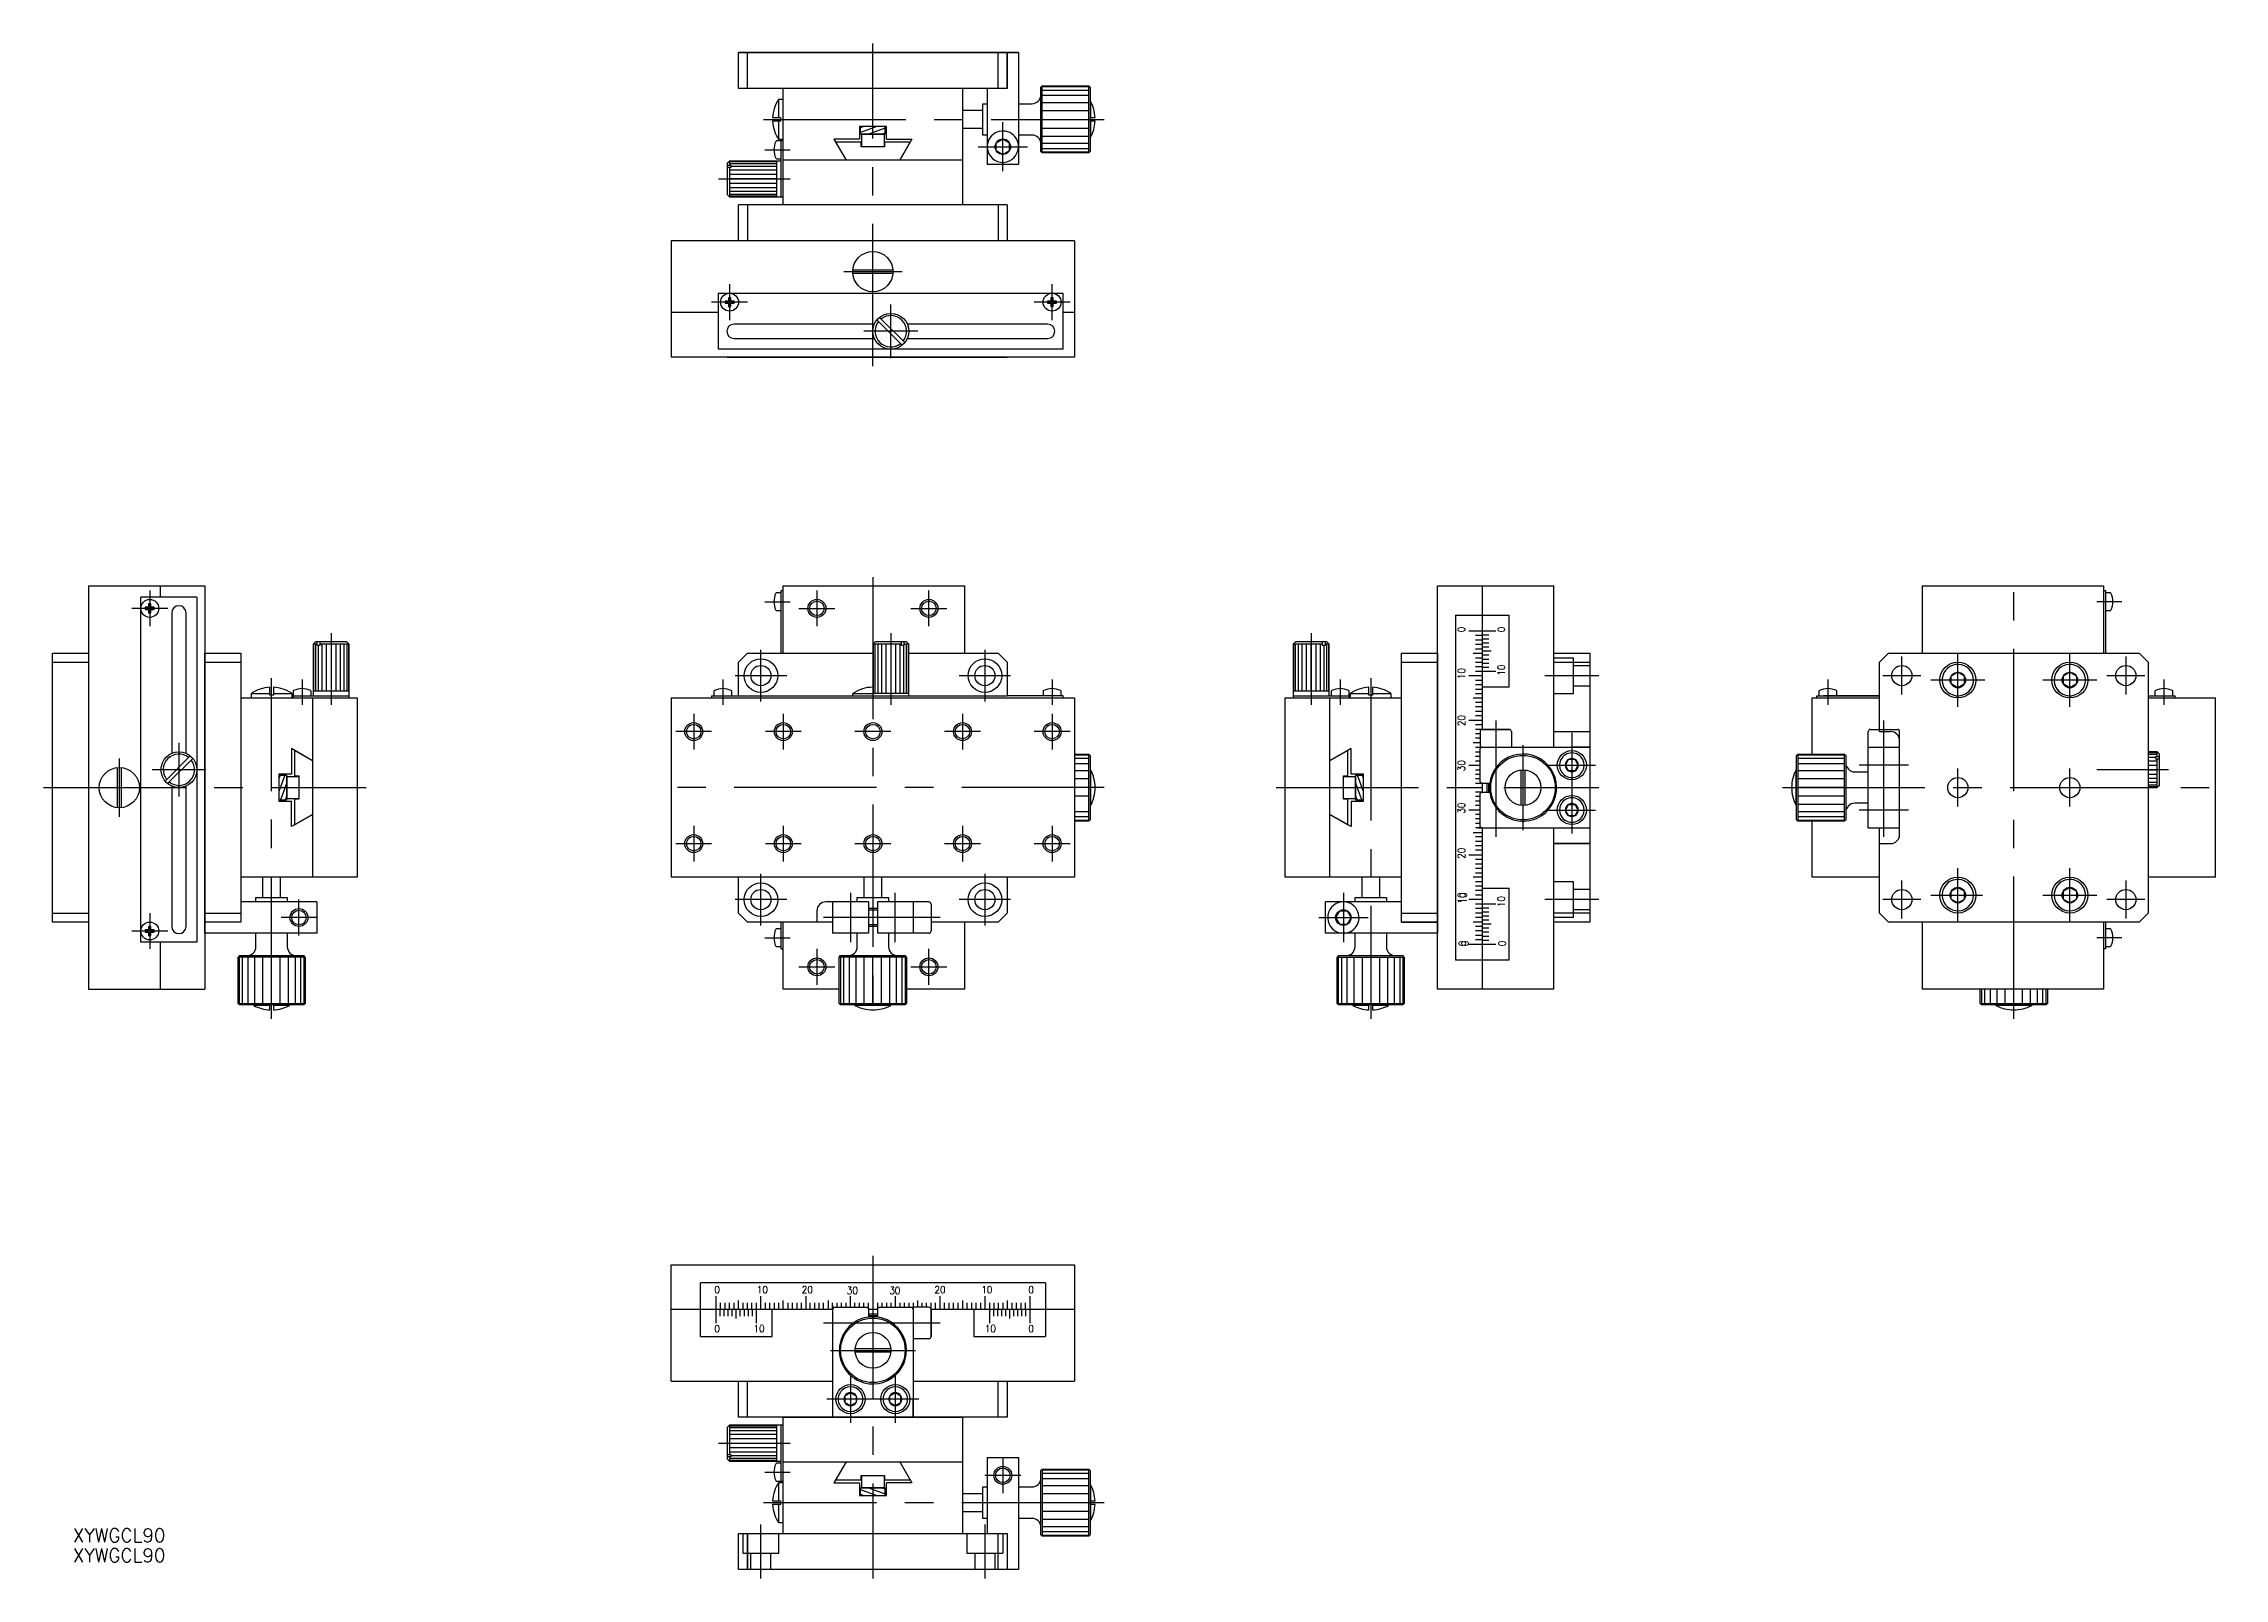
# Model space of a CAD drawing. Extents: x -185 to 302, y -176 to 166.
import ezdxf

# ---------------------------------------------------------------- set-up
doc = ezdxf.new("R2010")
doc.units = 0
doc.linetypes.add('CENTER', pattern=[50.8, 31.75, -6.35, 6.35, -6.35])
doc.linetypes.add('DASHED', pattern=[19.05, 12.7, -6.35])
doc.layers.get('0').update_dxf_attribs({"linetype": 'CONTINUOUS'})
doc.layers.add('CENTER', color=1, linetype='CENTER')
doc.styles.add('CONVERTER_1', font='txt.shx', dxfattribs={"width": 0.9})
doc.styles.get("Standard").update_dxf_attribs({"font": 'txt.shx', "height": 3, "bigfont": 'bigfont.shx'})

msp = doc.modelspace()

# ---------------------------------------------------------------- texts
at = {"color": 7, "linetype": 'CONTINUOUS', "style": 'CONVERTER_1', "width": 0.9}
for s, p in [('0', (132.18, 34.68)), ('0', (141.08, 34.68)), ('10', (132.19, 24.21)), ('10', (141.07, 24.98)), ('20', (132.19, 13.73)), ('30', (132.18, 3.66)), ('30', (132.18, -5.82)), ('20', (132.19, -15.89)), ('10', (132.19, -25.89)), ('10', (132.59, -25.89)), ('10', (141.07, -26.66)), ('0', (132.38, -35.4)), ('0', (132.98, -35.4)), ('0', (141.28, -35.4))]:
    msp.add_text(s, height=1.6, rotation=90, dxfattribs=at).set_placement(p)
for s, p in [('0', (-35.4, -112.84)), ('0', (-35.4, -112.84)), ('10', (-25.89, -112.86)), ('10', (-25.89, -112.86)), ('20', (-15.89, -112.86)), ('30', (-5.82, -113.04)), ('30', (3.66, -113.04)), ('20', (13.73, -112.86)), ('10', (24.21, -112.86)), ('0', (34.68, -112.84)), ('0', (-35.4, -121.55)), ('10', (-26.66, -121.54)), ('10', (24.98, -121.54)), ('0', (34.68, -121.55))]:
    msp.add_text(s, height=1.6, dxfattribs=at).set_placement(p)
at = {"color": 7, "linetype": 'CONTINUOUS'}
for p in [(-178.64, -168.38), (-178.64, -172.86)]:
    msp.add_text('XYWGCL90', height=3, dxfattribs=at).set_placement(p)

# ---------------------------------------------------------------- linework, layer by layer
at = {"color": 7, "linetype": 'CONTINUOUS'}
for p, q in [((30, 164.05), (-30, 164.05)), ((-30, 164.05), (32.5, 164.05)), ((28, 164.05), (-30, 164.05)), ((-30, 156.05), (-30, 164.05)), ((-30, 156.05), (-30, 164.05)), ((-28, 164.05), (-30, 164.05)), ((-28, 156.05), (-28, 164.05)), ((-28, 156.05), (-28, 164.05)), ((28, 156.05), (28, 164.05)), ((28, 156.05), (28, 164.05)), ((30, 164.05), (28, 164.05)), ((30, 164.05), (30, 156.05)), ((30, 156.05), (30, 164.05)), ((32.5, 164.05), (30, 164.05)), ((32.5, 164.05), (32.5, 143.05)), ((30, 156.05), (-30, 156.05)), ((-28, 156.05), (-30, 156.05)), ((28, 156.05), (-28, 156.05)), ((-20, 130.05), (-20, 156.05)), ((20, 156.05), (20, 140.05)), ((30, 156.05), (23, 156.05)), ((25.5, 156.05), (25.5, 139.05)), ((30, 156.05), (28, 156.05)), ((37.81, 156.65), (37.51, 156.35)), ((37.51, 141.95), (37.51, 156.35)), ((37.81, 141.65), (37.81, 156.65)), ((37.81, 156.65), (48.21, 156.65)), ((48.21, 156.4), (37.81, 156.4)), ((48.21, 141.65), (48.21, 156.65)), ((48.51, 156.35), (48.21, 156.65)), ((48.51, 156.35), (48.51, 141.95)), ((-21.01, 149.55), (-21.01, 153.65)), ((-21.01, 153.65), (-20, 153.65)), ((24.51, 151.15), (20, 151.15)), ((24.51, 152.65), (25.5, 152.65)), ((24.51, 151.15), (24.51, 152.65)), ((24.51, 147.15), (24.51, 151.15)), ((32.5, 152.65), (35.51, 152.65)), ((37.81, 155.65), (48.21, 155.65)), ((48.21, 154.46), (37.81, 154.46)), ((37.81, 152.9), (48.21, 152.9)), ((37.81, 151.1), (48.21, 151.1)), ((48.51, 153.15), (48.61, 153.15)), ((48.61, 153.15), (48.61, 149.55)), ((-22.39, 149.55), (-20.6, 149.55)), ((-20.6, 148.75), (-22.39, 148.75)), ((-21.01, 144.65), (-21.01, 148.75)), ((-20.6, 149.55), (-20.6, 148.75)), ((-3, 147.55), (-3, 144.75)), ((3, 147.55), (-3, 147.55)), ((-2.8, 145.83), (-2.8, 147.55)), ((2.7, 145.83), (2.7, 147.55)), ((3, 146.15), (2.7, 146.15)), ((3, 144.75), (3, 147.55)), ((20, 147.15), (24.51, 147.15)), ((24.51, 145.65), (24.51, 147.15)), ((37.81, 149.15), (48.21, 149.15)), ((37.81, 147.21), (48.21, 147.21)), ((48.51, 149.55), (49.6, 149.55)), ((49.6, 148.75), (48.51, 148.75)), ((48.61, 148.75), (48.61, 145.15)), ((-20.5, 144.35), (-21.49, 144.35)), ((-20, 144.65), (-21.01, 144.65)), ((-20.5, 131.85), (-20.5, 144.35)), ((-20, 144.35), (-20.5, 144.35)), ((-8.71, 144.75), (-6, 140.05)), ((-3, 144.75), (-8.71, 144.75)), ((-2.6, 144.05), (-8.31, 144.05)), ((-8.31, 144.05), (-6, 140.05)), ((2.7, 145.83), (-2.8, 145.83)), ((-2.6, 143.05), (-2.6, 144.05)), ((2.6, 143.05), (-2.6, 143.05)), ((-2.5, 143.05), (-2.5, 145.83)), ((2.5, 145.75), (-2.5, 145.75)), ((2.5, 145.83), (2.5, 143.05)), ((8.31, 144.05), (2.6, 144.05)), ((2.6, 144.05), (2.6, 143.05)), ((3, 144.75), (8.71, 144.75)), ((8.71, 144.75), (6, 140.05)), ((6, 140.05), (8.31, 144.05)), ((25.5, 145.65), (24.51, 145.65)), ((27.5, 143.92), (29, 144.79)), ((27.5, 142.19), (27.5, 143.92)), ((27.5, 142.19), (29, 141.32)), ((29, 144.79), (30.5, 143.92)), ((29, 141.32), (30.5, 142.19)), ((30.5, 142.19), (30.5, 143.92)), ((35.51, 145.65), (32.5, 145.65)), ((32.5, 143.05), (32.5, 139.05)), ((37.51, 141.95), (37.81, 141.65)), ((37.81, 145.4), (48.21, 145.4)), ((37.81, 143.85), (48.21, 143.85)), ((37.81, 142.66), (48.21, 142.66)), ((37.81, 141.91), (48.21, 141.91)), ((48.21, 141.65), (37.81, 141.65)), ((48.51, 141.95), (48.21, 141.65)), ((48.61, 145.15), (48.51, 145.15)), ((-32.5, 139.35), (-32, 139.85)), ((-32.5, 139.35), (-32.5, 132.35)), ((-32.5, 138.95), (-31.7, 138.95)), ((-31.7, 138.39), (-32.5, 138.39)), ((-20.51, 139.85), (-32, 139.85)), ((-32, 139.85), (-32, 138.95)), ((-32, 139.72), (-21.5, 139.72)), ((-32, 139.32), (-21.5, 139.32)), ((-32, 138.39), (-32, 131.85)), ((-32, 137.85), (-21.5, 137.85)), ((-32, 136.89), (-21.5, 136.89)), ((-31.7, 138.95), (-31.7, 138.39)), ((-31.7, 138.68), (-21.5, 138.68)), ((-21.5, 139.85), (-21.5, 131.85)), ((-21.49, 140.35), (-20.5, 140.35)), ((20, 140.05), (-20, 140.05)), ((20, 140.05), (20, 130.05)), ((32.5, 139.05), (25.5, 139.05)), ((-32, 131.85), (-32.5, 132.35)), ((-21.5, 135.85), (-32, 135.85)), ((-21.5, 134.82), (-32, 134.82)), ((-21.5, 133.85), (-32, 133.85)), ((-21.5, 133.03), (-32, 133.03)), ((-21.5, 132.39), (-32, 132.39)), ((-21.5, 131.99), (-32, 131.99)), ((-32, 131.85), (-20, 131.85)), ((-30, 122.05), (-30, 130.05)), ((-28, 130.05), (-30, 130.05)), ((28, 130.05), (-28, 130.05)), ((-28, 130.05), (-28, 122.05)), ((28, 130.05), (28, 122.05)), ((30, 130.05), (28, 130.05)), ((30, 130.05), (30, 122.05)), ((-45, 122.05), (-45, 96.05)), ((45, 122.05), (-45, 122.05)), ((45, 122.05), (45, 96.05)), ((-4.48, 115.55), (4.48, 115.55)), ((4.48, 114.75), (-4.48, 114.75)), ((-34.5, 97.85), (-34.5, 110.35)), ((-34.5, 110.35), (42.5, 110.35)), ((-32.25, 108.6), (-33, 108.6)), ((-33, 108.6), (-33, 108.1)), ((-33, 108.1), (-32.25, 108.1)), ((-31.75, 109.35), (-32.25, 109.35)), ((-32.25, 109.35), (-32.25, 108.6)), ((-32.25, 108.1), (-32.25, 107.35)), ((-32.25, 107.35), (-31.75, 107.35)), ((-31.75, 108.6), (-31.75, 109.35)), ((-31, 108.6), (-31.75, 108.6)), ((-31.75, 107.35), (-31.75, 108.1)), ((-31.75, 108.1), (-31, 108.1)), ((-31, 108.1), (-31, 108.6)), ((39, 108.6), (39, 108.1)), ((39.75, 108.6), (39, 108.6)), ((39, 108.1), (39.75, 108.1)), ((40.25, 109.35), (39.75, 109.35)), ((39.75, 109.35), (39.75, 108.6)), ((39.75, 108.1), (39.75, 107.35)), ((39.75, 107.35), (40.25, 107.35)), ((40.25, 108.6), (40.25, 109.35)), ((41, 108.6), (40.25, 108.6)), ((40.25, 107.35), (40.25, 108.1)), ((40.25, 108.1), (41, 108.1)), ((41, 108.1), (41, 108.6)), ((42.5, 97.85), (42.5, 110.35)), ((-34.5, 106.05), (-45, 106.05)), ((0.33, 103.45), (-31, 103.45)), ((6.53, 98.76), (0.9, 104.39)), ((7.1, 99.32), (1.47, 104.95)), ((39, 103.45), (7.67, 103.45)), ((45, 106.05), (42.5, 106.05)), ((42.5, 97.85), (-34.5, 97.85)), ((-31, 100.25), (0.33, 100.25)), ((7.67, 100.25), (39, 100.25)), ((45, 96.05), (-45, 96.05)), ((-32.5, 96.05), (30, 96.05)), ((30, 96.05), (-30, 96.05)), ((-175.13, 45), (-175.13, -45)), ((-175.13, 45), (-149.13, 45)), ((-159.13, 45), (-159.13, 42.5)), ((-149.13, 45), (-149.13, -45)), ((-20.5, 30), (-20.5, 44)), ((-20.5, 44), (-20, 44)), ((-20.5, 44), (-20, 44)), ((-20, 45), (20.5, 45)), ((-20, 44), (-20, 45)), ((-20, 30), (-20, 44)), ((20.5, 30), (20.5, 45)), ((126.03, 30), (126.03, 45)), ((126.03, 45), (136.03, 45)), ((136.03, 45), (136.03, 38.5)), ((136.03, 45), (152.03, 45)), ((152.03, 9), (152.03, 45)), ((234.2, 45), (274.7, 45)), ((234.2, 45), (234.2, 30)), ((274.7, 45), (274.7, 44)), ((274.7, 44), (274.7, 30)), ((274.7, 44), (275.2, 44)), ((274.7, 44), (275.2, 44)), ((275.2, 44), (275.2, 30)), ((-163.43, -34.5), (-163.43, 42.5)), ((-150.93, 42.5), (-163.43, 42.5)), ((-162.43, 40.25), (-162.43, 39.75)), ((-161.68, 40.25), (-162.43, 40.25)), ((-162.43, 39.75), (-161.68, 39.75)), ((-161.68, 41), (-161.68, 40.25)), ((-161.18, 41), (-161.68, 41)), ((-161.68, 39.75), (-161.68, 39)), ((-161.68, 39), (-161.18, 39)), ((-161.18, 40.25), (-161.18, 41)), ((-160.43, 40.25), (-161.18, 40.25)), ((-161.18, 39.75), (-160.43, 39.75)), ((-161.18, 39), (-161.18, 39.75)), ((-160.43, 39.75), (-160.43, 40.25)), ((-156.53, 39), (-156.53, 7.67)), ((-153.33, 7.67), (-153.33, 39)), ((-150.93, 42.5), (-150.93, -34.5)), ((-20.5, 43.5), (-21.49, 43.5)), ((-21.49, 39.5), (-20.5, 39.5)), ((136.03, 40), (136.03, 13)), ((276.19, 43.5), (275.2, 43.5)), ((275.2, 39.5), (276.19, 39.5)), ((130.03, 38.5), (130.03, -38.5)), ((130.03, 38.5), (136.03, 38.5)), ((133.03, 35), (136.03, 35)), ((136.03, 38.5), (142.03, 38.5)), ((136.03, 35), (139.03, 35)), ((136.03, 34.1), (137.53, 34.1)), ((136.03, 34.1), (136.03, 33.2)), ((142.03, 22.5), (142.03, 38.5)), ((-183.13, -30), (-183.13, 30)), ((-183.13, 30), (-175.13, 30)), ((-149.13, -32.5), (-149.13, 30)), ((-149.13, 30), (-149.13, -30)), ((-149.13, 30), (-141.13, 30)), ((-141.13, 30), (-141.13, -30)), ((-124.93, 32), (-124.43, 32.5)), ((-124.03, 32), (-124.93, 32)), ((-124.93, 32), (-124.93, 20.51)), ((-124.79, 21.5), (-124.79, 32)), ((-117.43, 32.5), (-124.43, 32.5)), ((-124.39, 21.5), (-124.39, 32)), ((-124.03, 31.7), (-124.03, 32.5)), ((-123.46, 31.7), (-124.03, 31.7)), ((-123.76, 21.5), (-123.76, 31.7)), ((-123.46, 32.5), (-123.46, 31.7)), ((-116.93, 32), (-123.46, 32)), ((-122.93, 21.5), (-122.93, 32)), ((-121.97, 21.5), (-121.97, 32)), ((-120.93, 32), (-120.93, 21.5)), ((-119.9, 32), (-119.9, 21.5)), ((-118.93, 32), (-118.93, 21.5)), ((-118.1, 32), (-118.1, 21.5)), ((-117.47, 32), (-117.47, 21.5)), ((-117.43, 32.5), (-116.93, 32)), ((-117.07, 32), (-117.07, 21.5)), ((-116.93, 20), (-116.93, 32)), ((-28, 30), (-30, 28)), ((-28, 30), (-20.5, 30)), ((-20.5, 30), (-20, 30)), ((-20, 30), (-12.5, 30)), ((-12.5, 30), (0, 30)), ((0, 32), (0.5, 32.5)), ((6.36, 32), (0, 32)), ((0, 32), (0, 21)), ((0.14, 21), (0.14, 32)), ((7.5, 32.5), (0.5, 32.5)), ((0.54, 21), (0.54, 32)), ((1.17, 21), (1.17, 32)), ((2, 21), (2, 32)), ((2.96, 21), (2.96, 32)), ((4, 32), (4, 21)), ((5.04, 32), (5.04, 21)), ((6, 32), (6, 21)), ((6.36, 31.7), (6.36, 32.5)), ((6.93, 31.7), (6.36, 31.7)), ((6.83, 31.7), (6.83, 21)), ((6.93, 32.5), (6.93, 31.7)), ((8, 32), (6.93, 32)), ((7.46, 32), (7.46, 21)), ((7.5, 32.5), (8, 32)), ((7.86, 32), (7.86, 21)), ((8, 20.5), (8, 32)), ((8.02, 30), (28, 30)), ((28, 30), (30, 28)), ((93.83, 32), (94.33, 32.5)), ((93.83, 32), (93.83, 20)), ((100.36, 32), (93.83, 32)), ((93.96, 21.5), (93.96, 32)), ((101.33, 32.5), (94.33, 32.5)), ((94.36, 21.5), (94.36, 32)), ((95, 21.5), (95, 32)), ((95.83, 21.5), (95.83, 32)), ((96.79, 21.5), (96.79, 32)), ((97.83, 21.5), (97.83, 32)), ((98.86, 32), (98.86, 21.5)), ((99.83, 32), (99.83, 21.5)), ((100.36, 31.7), (100.36, 32.5)), ((100.93, 31.7), (100.36, 31.7)), ((100.66, 31.7), (100.66, 21.5)), ((100.93, 32.5), (100.93, 31.7)), ((101.83, 32), (100.93, 32)), ((101.29, 32), (101.29, 21.5)), ((101.33, 32.5), (101.83, 32)), ((101.69, 32), (101.69, 21.5)), ((101.83, 20.51), (101.83, 32)), ((118.03, -30), (118.03, 30)), ((118.03, 30), (126.03, 30)), ((118.03, 30), (126.03, 30)), ((118.03, 28), (118.03, 30)), ((126.03, 30), (126.03, -32.5)), ((126.03, -30), (126.03, 30)), ((126.03, 28), (126.03, 30)), ((134.03, 30), (136.03, 30)), ((134.53, 34), (136.03, 34)), ((134.53, 33), (136.03, 33)), ((134.53, 32), (136.03, 32)), ((134.53, 31), (136.03, 31)), ((136.03, 33.2), (137.53, 33.2)), ((136.03, 33.2), (136.03, 32.3)), ((136.03, 32.3), (137.53, 32.3)), ((136.03, 32.3), (136.03, 31.4)), ((136.03, 31.4), (137.53, 31.4)), ((136.03, 31.4), (136.03, 30.5)), ((136.03, 30.5), (138.03, 30.5)), ((136.03, 30.5), (136.03, 29.6)), ((136.03, 29.6), (137.53, 29.6)), ((136.03, 29.6), (136.03, 28.7)), ((152.03, 30), (160.03, 30)), ((160.03, 30), (160.03, -30)), ((224.7, 28), (226.7, 30)), ((226.7, 30), (229.7, 30)), ((229.7, 30), (242.2, 30)), ((234.7, 30), (246.68, 30)), ((242.2, 30), (267.2, 30)), ((254.7, 30), (267.2, 30)), ((267.2, 30), (279.7, 30)), ((267.2, 30), (274.7, 30)), ((274.7, 30), (275.2, 30)), ((279.7, 30), (282.7, 30)), ((282.7, 30), (284.7, 28)), ((-183.13, 28), (-175.13, 28)), ((-149.13, 28), (-141.13, 28)), ((-30, 20.5), (-30, 28)), ((30, 28), (30, 20.5)), ((118.03, -28), (118.03, 28)), ((118.03, 28), (126.03, 28)), ((118.03, 28), (126.03, 28)), ((126.03, -28), (126.03, 28)), ((133.03, 25), (136.03, 25)), ((134.53, 29), (136.03, 29)), ((134.53, 28), (136.03, 28)), ((134.53, 27), (136.03, 27)), ((134.53, 26), (136.03, 26)), ((136.03, 28.7), (137.53, 28.7)), ((136.03, 28.7), (136.03, 27.8)), ((136.03, 27.8), (136.03, 26.9)), ((136.03, 27.8), (137.53, 27.8)), ((136.03, 26.9), (137.53, 26.9)), ((136.03, 26.9), (136.03, 26)), ((136.03, 26), (139.03, 26)), ((136.03, 25), (136.03, 22)), ((152.03, 28), (160.03, 28)), ((224.7, 20.5), (224.7, 28)), ((242.2, 25.73), (240.7, 24.87)), ((240.7, 23.13), (240.7, 24.87)), ((243.7, 24.87), (242.2, 25.73)), ((243.7, 23.13), (243.7, 24.87)), ((267.2, 25.73), (265.7, 24.87)), ((265.7, 24.87), (265.7, 23.13)), ((268.7, 24.87), (267.2, 25.73)), ((268.7, 24.87), (268.7, 23.13)), ((284.7, 28), (284.7, 25)), ((284.7, 25), (284.7, 20)), ((-141.13, 20), (-115.13, 20)), ((-138.73, 20), (-138.73, 21.01)), ((-138.73, 21.01), (-134.63, 21.01)), ((-134.63, 20.6), (-134.63, 22.39)), ((-133.83, 20.6), (-134.63, 20.6)), ((-133.83, 22.39), (-133.83, 20.6)), ((-133.83, 21.01), (-129.73, 21.01)), ((-129.73, 21.01), (-129.73, 20)), ((-129.43, 21.49), (-129.43, 20.5)), ((-129.43, 20.5), (-116.93, 20.5)), ((-129.43, 20.5), (-129.43, 20)), ((-125.43, 20.5), (-125.43, 21.49)), ((-125.13, 20), (-125.13, -20)), ((-116.93, 21.5), (-124.93, 21.5)), ((-115.13, 20), (-115.13, -20)), ((-45, 20), (-45, -20)), ((-45, 20), (45, 20)), ((-45, 20), (45, 20)), ((-36, 20.5), (-30, 20.5)), ((-36, 20.5), (-36, 20)), ((-35.5, 21.49), (-35.5, 20.5)), ((-31.5, 20.5), (-31.5, 21.49)), ((-30, 20.5), (0, 20.5)), ((-4.5, 20.5), (-4.5, 21.01)), ((-4.5, 21.01), (0, 21.01)), ((8, 21), (0, 21)), ((0, 21), (0, 20.5)), ((0, 21), (0.25, 21)), ((0, 20.5), (30, 20.5)), ((42.5, 20.5), (30, 20.5)), ((38, 21.49), (38, 20.5)), ((42, 20.5), (42, 21.49)), ((42.5, 20), (42.5, 20.5)), ((45, 20), (45, -20)), ((92.03, -20), (92.03, 20)), ((92.03, 20), (118.03, 20)), ((101.83, 21.5), (93.83, 21.5)), ((93.83, 20.5), (106.33, 20.5)), ((102.03, -20), (102.03, 20)), ((102.33, 21.49), (102.33, 20.5)), ((106.33, 20.5), (106.33, 21.49)), ((106.33, 20), (106.33, 20.5)), ((106.63, 21.01), (110.73, 21.01)), ((106.63, 20), (106.63, 21.01)), ((110.73, 20.6), (110.73, 22.39)), ((111.53, 20.6), (110.73, 20.6)), ((111.53, 22.39), (111.53, 20.6)), ((111.53, 21.01), (115.63, 21.01)), ((115.63, 21.01), (115.63, 20)), ((134.03, 20), (136.03, 20)), ((134.53, 24), (136.03, 24)), ((134.53, 23), (136.03, 23)), ((134.53, 22), (136.03, 22)), ((134.53, 21), (136.03, 21)), ((136.03, 23.5), (136.03, 13)), ((136.03, 22.5), (142.03, 22.5)), ((136.03, 22), (136.03, 21)), ((136.03, 21), (136.03, 20)), ((136.03, 20), (136.03, 13)), ((209.7, 7.5), (209.7, 20)), ((209.7, 20), (210.7, 20)), ((210.7, 20.5), (224.7, 20.5)), ((210.7, 20), (210.7, 20.5)), ((210.7, 20), (210.7, 20.5)), ((210.7, 20), (224.7, 20)), ((211.2, 21.49), (211.2, 20.5)), ((224.7, 20.5), (212.2, 20.5)), ((215.2, 20.5), (215.2, 21.49)), ((224.7, 20), (224.7, 20.5)), ((224.7, 20), (224.7, 20.5)), ((224.7, 12.5), (224.7, 20)), ((242.2, 22.27), (240.7, 23.13)), ((243.7, 23.13), (242.2, 22.27)), ((267.2, 22.27), (265.7, 23.13)), ((268.7, 23.13), (267.2, 22.27)), ((284.7, 20.5), (290.7, 20.5)), ((284.7, 20), (284.7, 8.02)), ((284.7, 20), (299.7, 20)), ((286.2, 21.49), (286.2, 20.5)), ((290.2, 20.5), (290.2, 21.49)), ((290.7, 20), (290.7, 20.5)), ((299.7, -20), (299.7, 20)), ((136.03, 15), (133.03, 15)), ((136.03, 19), (134.53, 19)), ((136.03, 18), (134.53, 18)), ((136.03, 17), (134.53, 17)), ((136.03, 16), (134.53, 16)), ((135.53, 10), (134.03, 10)), ((136.03, 14), (134.53, 14)), ((136.03, 13), (134.53, 13)), ((135.53, 12), (134.53, 12)), ((135.53, 11), (134.53, 11)), ((135.53, 12.5), (135.53, 9)), ((135.53, 12.5), (135.53, 9)), ((135.53, 12.5), (135.53, 12)), ((135.53, 12.5), (135.53, 12)), ((135.53, 12), (135.53, 11)), ((135.53, 12), (135.53, 11)), ((135.53, 11), (135.53, 10)), ((135.53, 11), (135.53, 10)), ((135.53, 10), (135.53, 9)), ((135.53, 10), (135.53, 9)), ((142.03, 13), (136.03, 13)), ((136.03, 13), (142.03, 13)), ((142.03, 13), (136.03, 13)), ((136.03, 13), (142.03, 13)), ((142.53, 12.5), (142.53, 9)), ((142.53, 12.5), (142.53, 9)), ((142.53, 12.5), (142.53, 9)), ((142.53, 12.5), (142.53, 9)), ((152.03, 12.5), (160.03, 12.5)), ((152.03, 12.5), (160.03, 12.5)), ((152.03, 9), (152.03, 10)), ((160.03, 12.5), (160.03, -12.5)), ((160.03, 10), (160.03, 9)), ((160.03, 10), (160.03, 9)), ((222.2, -9), (222.2, 12.5)), ((222.7, 13), (224.7, 13)), ((224.7, 12.5), (227.2, 12.5)), ((229.2, -9), (229.2, 10.5)), ((229.2, 9), (229.2, 10.5)), ((-152.4, 7.1), (-158.03, 1.47)), ((-151.83, 6.53), (-157.46, 0.9)), ((-129.83, 8.71), (-129.83, 3)), ((-125.13, 6), (-129.83, 8.71)), ((-129.13, 8.31), (-129.13, 2.6)), ((-125.13, 6), (-129.13, 8.31)), ((45, 7.5), (48.21, 7.5)), ((48.21, 7.24), (45, 7.24)), ((48.21, 6.5), (45, 6.5)), ((48.21, 5.3), (45, 5.3)), ((48.21, -7.5), (48.21, 7.5)), ((48.21, 7.5), (48.51, 7.2)), ((48.51, 7.2), (48.51, 7)), ((48.51, 7), (48.51, -7)), ((106.73, 8.71), (102.03, 6)), ((106.03, 8.31), (102.03, 6)), ((106.03, 2.6), (106.03, 8.31)), ((106.73, 3), (106.73, 8.71)), ((133.03, 5), (135.53, 5)), ((134.53, 9), (136.03, 9)), ((134.53, 8), (135.53, 8)), ((134.53, 7), (135.53, 7)), ((134.53, 6), (135.53, 6)), ((135.03, 9), (141.03, 9)), ((135.03, 9), (136.03, 9)), ((135.53, 9), (152.03, 9)), ((135.53, 8.7), (135.83, 9)), ((135.53, 8.7), (135.83, 9)), ((135.53, 1.3), (135.53, 8.7)), ((135.53, 8), (135.53, 8.7)), ((135.53, 7), (135.53, 8)), ((135.53, 6), (135.53, 7)), ((135.53, 5), (135.53, 6)), ((135.53, 4), (135.53, 5)), ((136.03, 9), (135.83, 9)), ((136.03, 9), (135.83, 9)), ((152.03, 9), (160.03, 9)), ((154.58, 5), (155.31, 6.25)), ((155.31, 3.75), (154.58, 5)), ((156.75, 6.25), (155.31, 6.25)), ((160.03, 9), (156.03, 9)), ((157.47, 5), (156.75, 6.25)), ((156.75, 3.75), (157.47, 5)), ((160.03, 9), (160.03, -9)), ((206.19, 7.2), (206.49, 7.5)), ((206.19, -7.2), (206.19, 7.2)), ((206.49, 7.5), (206.49, -7.5)), ((206.49, 7.5), (216.89, 7.5)), ((216.89, 7.24), (206.49, 7.24)), ((216.89, 6.5), (206.49, 6.5)), ((216.89, 5.3), (206.49, 5.3)), ((216.89, -7.5), (216.89, 7.5)), ((217.19, 7.2), (216.89, 7.5)), ((217.19, 7.2), (217.19, -7.2)), ((222.2, 1), (222.2, 9)), ((222.2, 9), (229.2, 9)), ((229.2, 1), (229.2, 9)), ((286.7, 8), (284.7, 8)), ((284.7, 8), (284.7, 7.86)), ((284.7, 7.86), (286.7, 7.86)), ((284.7, 7.86), (284.7, 7.46)), ((284.7, 7.46), (286.7, 7.46)), ((284.7, 7.46), (284.7, 6.83)), ((284.7, 6.83), (286.4, 6.83)), ((284.7, 6.83), (284.7, 6)), ((284.7, 6), (284.7, 5.04)), ((284.7, 6), (286.7, 6)), ((284.7, 5.04), (286.7, 5.04)), ((284.7, 5.04), (284.7, 4)), ((286.4, 6.93), (287.2, 6.93)), ((286.4, 6.36), (286.4, 6.93)), ((287.2, 6.36), (286.4, 6.36)), ((286.7, 6.93), (286.7, 8)), ((286.7, 8), (287.2, 7.5)), ((286.7, 0), (286.7, 6.36)), ((287.2, 0.5), (287.2, 7.5)), ((-168.63, -4.48), (-168.63, 4.48)), ((-167.83, 4.48), (-167.83, -4.48)), ((-156.53, 0.33), (-156.53, -31)), ((-153.33, -31), (-153.33, 0.33)), ((-129.83, 3), (-132.63, 3)), ((-132.63, 3), (-132.63, -3)), ((-132.63, 2.8), (-130.91, 2.8)), ((-130.91, 2.8), (-130.91, -2.7)), ((-130.91, 2.5), (-128.13, 2.5)), ((-130.83, 2.5), (-130.83, -2.5)), ((-129.13, 2.6), (-128.13, 2.6)), ((-128.13, 2.6), (-128.13, -2.6)), ((48.21, 3.75), (45, 3.75)), ((48.21, 1.94), (45, 1.94)), ((48.51, 4), (48.61, 4)), ((48.61, 4), (48.61, -4)), ((105.03, 2.6), (106.03, 2.6)), ((105.03, -2.6), (105.03, 2.6)), ((105.03, 2.5), (107.8, 2.5)), ((109.53, 3), (106.73, 3)), ((107.73, -2.5), (107.73, 2.5)), ((107.8, 2.8), (109.53, 2.8)), ((107.8, -2.7), (107.8, 2.8)), ((109.53, -3), (109.53, 3)), ((134.03, 0), (136.03, 0)), ((134.03, 0), (136.03, 0)), ((134.53, 4), (135.53, 4)), ((134.53, 3), (135.53, 3)), ((134.53, 2), (135.53, 2)), ((134.53, 1), (135.83, 1)), ((135.53, 3), (135.53, 4)), ((135.53, 2), (135.53, 3)), ((135.53, 1.3), (135.53, 2)), ((135.83, 1), (135.53, 1.3)), ((135.83, 1), (135.53, 1.3)), ((135.83, 1), (137.7, 1)), ((135.83, 1), (137.7, 1)), ((136.03, 1), (136.03, 0)), ((136.03, 1), (136.03, 0)), ((136.03, 0), (136.03, -1)), ((136.03, 0), (136.03, -1)), ((137.03, 1), (137.03, -1)), ((137.03, 1), (137.03, -1)), ((144.73, -3.98), (144.73, 3.98)), ((144.73, -3.98), (144.73, 3.98)), ((145.53, 3.98), (145.53, -3.98)), ((156.75, 3.75), (155.31, 3.75)), ((206.09, -4), (206.09, 4)), ((206.09, 4), (206.19, 4)), ((216.89, 3.75), (206.49, 3.75)), ((216.89, 1.94), (206.49, 1.94)), ((216.89, 0), (206.49, 0)), ((219.19, 3.5), (222.2, 3.5)), ((284.7, 4), (286.7, 4)), ((284.7, 4), (284.7, 2.96)), ((286.7, 2.96), (284.7, 2.96)), ((284.7, 2.96), (284.7, 2)), ((286.7, 2), (284.7, 2)), ((284.7, 2), (284.7, 1.17)), ((286.7, 1.17), (284.7, 1.17)), ((284.7, 1.17), (284.7, 0.54)), ((286.7, 0.54), (284.7, 0.54)), ((284.7, 0.54), (284.7, 0.14)), ((286.7, 0.14), (284.7, 0.14)), ((284.7, 0.14), (284.7, 0)), ((284.7, 0.02), (284.7, -25)), ((287.2, 0.5), (286.7, 0)), ((-132.63, -2.7), (-130.91, -2.7)), ((-132.63, -3), (-129.83, -3)), ((-131.23, -2.7), (-131.23, -3)), ((-128.13, -2.5), (-130.91, -2.5)), ((-129.83, -8.71), (-129.83, -3)), ((-129.13, -2.6), (-129.13, -8.31)), ((-128.13, -2.6), (-129.13, -2.6)), ((48.21, -1.94), (45, -1.94)), ((107.8, -2.5), (105.03, -2.5)), ((106.03, -2.6), (105.03, -2.6)), ((106.03, -8.31), (106.03, -2.6)), ((106.73, -3), (106.73, -8.71)), ((106.73, -3), (109.53, -3)), ((107.8, -2.7), (109.53, -2.7)), ((108.13, -3), (108.13, -2.7)), ((135.83, -1), (134.53, -1)), ((135.53, -2), (134.53, -2)), ((135.53, -3), (134.53, -3)), ((135.53, -4), (134.53, -4)), ((135.53, -1.3), (135.83, -1)), ((135.53, -1.3), (135.83, -1)), ((135.53, -8.7), (135.53, -1.3)), ((135.53, -8.7), (135.53, -1.3)), ((135.53, -6), (135.53, -4)), ((135.53, -5), (135.53, -4)), ((135.83, -1), (137.7, -1)), ((135.83, -1), (137.7, -1)), ((137.03, -1), (137.7, -1)), ((137.03, -1), (137.7, -1)), ((154.58, -5), (155.31, -3.75)), ((155.31, -3.75), (156.75, -3.75)), ((157.47, -5), (156.75, -3.75)), ((206.19, -4), (206.09, -4)), ((216.89, -1.94), (206.49, -1.94)), ((216.89, -3.75), (206.49, -3.75)), ((222.2, -3.5), (219.19, -3.5)), ((222.2, -9), (222.2, -3.5)), ((229.2, -10.5), (229.2, -1)), ((284.7, 0), (286.7, 0)), ((-125.13, -6), (-129.83, -8.71)), ((-129.13, -8.31), (-125.13, -6)), ((45, -5.3), (48.21, -5.3)), ((48.21, -6.5), (45, -6.5)), ((45, -7.24), (48.21, -7.24)), ((48.21, -7.5), (45, -7.5)), ((48.21, -7.5), (48.51, -7.2)), ((48.51, -7), (48.51, -7.2)), ((102.03, -6), (106.03, -8.31)), ((106.73, -8.71), (102.03, -6)), ((135.53, -5), (133.03, -5)), ((135.53, -6), (134.53, -6)), ((135.53, -7), (134.53, -7)), ((135.53, -8), (134.53, -8)), ((136.03, -9), (134.53, -9)), ((135.03, -9), (136.03, -9)), ((135.53, -6), (135.53, -5)), ((135.53, -8.7), (135.83, -9)), ((135.53, -8.7), (135.83, -9)), ((135.83, -9), (136.53, -9)), ((135.83, -9), (142.03, -9)), ((135.83, -9), (152.03, -9)), ((135.83, -9), (136.53, -9)), ((135.83, -9), (142.03, -9)), ((136.03, -9), (136.03, -45)), ((136.03, -9), (136.03, -25)), ((136.03, -9), (136.03, -10)), ((136.03, -9), (136.03, -10)), ((152.03, -45), (152.03, -9)), ((152.03, -9), (156.03, -9)), ((152.03, -12.5), (152.03, -9)), ((152.03, -10), (152.03, -9)), ((155.31, -6.25), (154.58, -5)), ((155.31, -6.25), (156.75, -6.25)), ((156.03, -9), (160.03, -9)), ((156.75, -6.25), (157.47, -5)), ((160.03, -9), (160.03, -10)), ((206.19, -7.2), (206.49, -7.5)), ((206.49, -5.3), (216.89, -5.3)), ((216.89, -6.5), (206.49, -6.5)), ((206.49, -7.24), (216.89, -7.24)), ((216.89, -7.5), (206.49, -7.5)), ((209.7, -20), (209.7, -7.5)), ((217.19, -7.2), (216.89, -7.5)), ((222.2, -9), (229.2, -9)), ((224.7, -28), (224.7, -9)), ((134.03, -10), (136.03, -10)), ((136.03, -11), (134.53, -11)), ((136.03, -12), (134.53, -12)), ((136.03, -13), (134.53, -13)), ((136.03, -14), (134.53, -14)), ((160.03, -12.5), (152.03, -12.5)), ((152.03, -12.5), (160.03, -12.5)), ((224.7, -12.5), (227.2, -12.5)), ((133.03, -15), (136.03, -15)), ((134.53, -16), (136.03, -16)), ((134.53, -17), (136.03, -17)), ((134.53, -18), (136.03, -18)), ((134.53, -19), (136.03, -19)), ((-115.13, -20), (-141.13, -20)), ((-141.13, -23), (-141.13, -30)), ((-136.23, -20), (-136.23, -24.51)), ((-132.23, -24.51), (-132.23, -20)), ((-2, -20), (-45, -20)), ((-30, -28), (-30, -20)), ((2, -20), (-2, -20)), ((-2, -20), (-2, -24.51)), ((45, -20), (2, -20)), ((2, -24.51), (2, -20)), ((30, -20), (30, -28)), ((102.03, -20), (92.03, -20)), ((118.03, -20), (102.03, -20)), ((109.13, -20), (109.13, -24.51)), ((113.13, -24.51), (113.13, -20)), ((118.03, -30), (118.03, -23)), ((136.03, -20), (134.03, -20)), ((136.03, -21), (134.53, -21)), ((136.03, -22), (134.53, -22)), ((136.03, -23), (134.53, -23)), ((136.03, -24), (134.53, -24)), ((136.03, -20), (136.03, -21)), ((136.03, -21), (136.03, -22)), ((136.03, -22), (136.03, -25)), ((142.03, -22.5), (136.03, -22.5)), ((142.03, -38.5), (142.03, -22.5)), ((224.7, -20), (209.7, -20)), ((240.7, -23.13), (242.2, -22.27)), ((240.7, -24.87), (240.7, -23.13)), ((242.2, -22.27), (243.7, -23.13)), ((243.7, -24.87), (243.7, -23.13)), ((265.7, -23.13), (267.2, -22.27)), ((265.7, -23.13), (265.7, -24.87)), ((267.2, -22.27), (268.7, -23.13)), ((268.7, -23.13), (268.7, -24.87)), ((299.7, -20), (284.7, -20)), ((-183.13, -28), (-175.13, -28)), ((-149.13, -28), (-141.13, -28)), ((-128.13, -25.5), (-141.13, -25.5)), ((-137.73, -24.51), (-136.23, -24.51)), ((-137.73, -25.5), (-137.73, -24.51)), ((-136.23, -24.51), (-132.23, -24.51)), ((-132.23, -24.51), (-130.73, -24.51)), ((-130.73, -24.51), (-130.73, -25.5)), ((-124.13, -25.5), (-128.13, -25.5)), ((-124.13, -25.5), (-124.13, -32.5)), ((-30, -28), (-28, -30)), ((-12.5, -27.5), (-12.5, -30)), ((-3.5, -25.5), (-10.5, -25.5)), ((-9, -25.5), (-9, -29)), ((-9, -29), (-9, -30)), ((-3.5, -25.5), (-3.5, -24.51)), ((-3.5, -24.51), (3.5, -24.51)), ((-1, -25.5), (-3.5, -25.5)), ((-1, -25.5), (-1, -27)), ((1, -27), (-1, -27)), ((-1, -27), (-1, -27.38)), ((-1, -27.38), (-1, -30.62)), ((12.5, -25.5), (1, -25.5)), ((1, -25.5), (1, -27)), ((1, -27), (1, -27.38)), ((1, -27.38), (1, -30.62)), ((3.5, -24.51), (3.5, -25.5)), ((9, -25.5), (3.5, -25.5)), ((9, -25.5), (9, -32.5)), ((10.5, -25.5), (9, -25.5)), ((13, -26), (13, -30)), ((30, -28), (28, -30)), ((101.03, -32.5), (101.03, -25.5)), ((118.03, -25.5), (101.03, -25.5)), ((104.16, -27.5), (103.3, -29)), ((103.3, -29), (104.16, -30.5)), ((104.16, -27.5), (105.89, -27.5)), ((105.89, -27.5), (106.76, -29)), ((106.76, -29), (105.89, -30.5)), ((107.63, -24.51), (109.13, -24.51)), ((107.63, -25.5), (107.63, -24.51)), ((109.13, -24.51), (113.13, -24.51)), ((113.13, -24.51), (114.63, -24.51)), ((114.63, -24.51), (114.63, -25.5)), ((118.03, -30), (118.03, -28)), ((118.03, -28), (126.03, -28)), ((118.03, -28), (126.03, -28)), ((126.03, -30), (126.03, -28)), ((136.03, -25), (133.03, -25)), ((136.03, -26), (134.53, -26)), ((136.03, -27), (134.53, -27)), ((136.03, -28), (134.53, -28)), ((136.03, -29), (134.53, -29)), ((136.03, -26), (136.03, -26.9)), ((139.03, -26), (136.03, -26)), ((136.03, -26.9), (136.03, -27.8)), ((137.53, -26.9), (136.03, -26.9)), ((136.03, -27.8), (136.03, -28.7)), ((137.53, -27.8), (136.03, -27.8)), ((136.03, -28.7), (136.03, -29.6)), ((137.53, -28.7), (136.03, -28.7)), ((160.03, -28), (152.03, -28)), ((224.7, -28), (226.7, -30)), ((240.7, -24.87), (242.2, -25.73)), ((242.2, -25.73), (243.7, -24.87)), ((265.7, -24.87), (267.2, -25.73)), ((267.2, -25.73), (268.7, -24.87)), ((282.7, -30), (284.7, -28)), ((284.7, -25), (284.7, -28)), ((-175.13, -30), (-183.13, -30)), ((-162.43, -31.75), (-162.43, -32.25)), ((-161.68, -31.75), (-162.43, -31.75)), ((-162.43, -32.25), (-161.68, -32.25)), ((-161.18, -31), (-161.68, -31)), ((-161.68, -31), (-161.68, -31.75)), ((-161.68, -32.25), (-161.68, -33)), ((-161.68, -33), (-161.18, -33)), ((-161.18, -31.75), (-161.18, -31)), ((-160.43, -31.75), (-161.18, -31.75)), ((-161.18, -32.25), (-160.43, -32.25)), ((-161.18, -33), (-161.18, -32.25)), ((-160.43, -32.25), (-160.43, -31.75)), ((-141.13, -30), (-149.13, -30)), ((-128.13, -32.5), (-149.13, -32.5)), ((-137.73, -35.51), (-137.73, -32.5)), ((-130.73, -32.5), (-130.73, -35.51)), ((-124.13, -32.5), (-128.13, -32.5)), ((-20.5, -30), (-28, -30)), ((-20.5, -31.5), (-21.49, -31.5)), ((-20.5, -36), (-20.5, -30)), ((-20, -30), (-20.5, -30)), ((-20, -45), (-20, -30)), ((-9, -30), (-20, -30)), ((-9, -30), (-9, -32.5)), ((-1, -32.5), (-9, -32.5)), ((-3.5, -32.5), (-9, -32.5)), ((-1, -32.5), (-3.5, -32.5)), ((-3.5, -35.51), (-3.5, -32.5)), ((-1, -30.62), (-1, -31)), ((1, -31), (-1, -31)), ((-1, -31), (-1, -32.5)), ((1, -30.62), (1, -31)), ((1, -31), (1, -32.5)), ((9, -32.5), (1, -32.5)), ((9, -32.5), (1, -32.5)), ((3.5, -32.5), (3.5, -35.51)), ((12.5, -32.5), (9, -32.5)), ((14, -30), (13, -30)), ((13, -30), (13, -32)), ((20, -30), (14, -30)), ((20.5, -30), (20, -30)), ((20.5, -45), (20.5, -30)), ((28, -30), (20.5, -30)), ((105.03, -32.5), (101.03, -32.5)), ((104.16, -30.5), (105.89, -30.5)), ((126.03, -32.5), (105.03, -32.5)), ((107.63, -35.51), (107.63, -32.5)), ((114.63, -32.5), (114.63, -35.51)), ((126.03, -30), (118.03, -30)), ((118.03, -30), (126.03, -30)), ((126.03, -45), (126.03, -30)), ((136.03, -30), (134.03, -30)), ((136.03, -31), (134.53, -31)), ((136.03, -32), (134.53, -32)), ((136.03, -33), (134.53, -33)), ((136.03, -34), (134.53, -34)), ((136.03, -29.6), (136.03, -30.5)), ((137.53, -29.6), (136.03, -29.6)), ((136.03, -30.5), (136.03, -31.4)), ((138.03, -30.5), (136.03, -30.5)), ((136.03, -31.4), (136.03, -32.3)), ((137.53, -31.4), (136.03, -31.4)), ((136.03, -32.3), (136.03, -33.2)), ((137.53, -32.3), (136.03, -32.3)), ((136.03, -33.2), (136.03, -34.1)), ((137.53, -33.2), (136.03, -33.2)), ((160.03, -30), (152.03, -30)), ((282.7, -30), (226.7, -30)), ((234.2, -30), (234.2, -45)), ((275.2, -30), (274.7, -30)), ((274.7, -30), (274.7, -36)), ((275.2, -30), (275.2, -36)), ((276.19, -31.5), (275.2, -31.5)), ((-150.93, -34.5), (-163.43, -34.5)), ((-159.13, -34.5), (-159.13, -45)), ((-141.43, -37.51), (-141.73, -37.81)), ((-141.73, -48.21), (-141.73, -37.81)), ((-126.73, -37.81), (-141.73, -37.81)), ((-141.48, -37.81), (-141.48, -48.21)), ((-141.43, -37.51), (-127.03, -37.51)), ((-140.73, -48.21), (-140.73, -37.81)), ((-139.53, -37.81), (-139.53, -48.21)), ((-137.98, -48.21), (-137.98, -37.81)), ((-136.17, -48.21), (-136.17, -37.81)), ((-134.23, -48.21), (-134.23, -37.81)), ((-132.29, -48.21), (-132.29, -37.81)), ((-130.48, -48.21), (-130.48, -37.81)), ((-128.93, -48.21), (-128.93, -37.81)), ((-127.74, -48.21), (-127.74, -37.81)), ((-126.73, -37.81), (-127.03, -37.51)), ((-126.99, -48.21), (-126.99, -37.81)), ((-126.73, -37.81), (-126.73, -48.21)), ((-21.49, -35.5), (-20.5, -35.5)), ((-20.5, -36), (-20, -36)), ((-7.5, -37.81), (-7.2, -37.51)), ((7.5, -37.81), (-7.5, -37.81)), ((-7.5, -48.21), (-7.5, -37.81)), ((-7.24, -37.81), (-7.24, -48.21)), ((-7.2, -37.51), (7.2, -37.51)), ((-6.5, -48.21), (-6.5, -37.81)), ((-5.3, -37.81), (-5.3, -48.21)), ((-3.75, -48.21), (-3.75, -37.81)), ((-1.94, -48.21), (-1.94, -37.81)), ((0, -48.21), (0, -37.81)), ((1.94, -48.21), (1.94, -37.81)), ((3.75, -48.21), (3.75, -37.81)), ((5.3, -48.21), (5.3, -37.81)), ((6.5, -48.21), (6.5, -37.81)), ((7.5, -37.81), (7.2, -37.51)), ((7.24, -48.21), (7.24, -37.81)), ((7.5, -37.81), (7.5, -48.21)), ((103.93, -37.51), (103.63, -37.81)), ((103.63, -48.21), (103.63, -37.81)), ((103.63, -37.81), (118.63, -37.81)), ((103.88, -37.81), (103.88, -48.21)), ((103.93, -37.51), (118.33, -37.51)), ((104.63, -37.81), (104.63, -48.21)), ((105.82, -37.81), (105.82, -48.21)), ((107.38, -37.81), (107.38, -48.21)), ((109.19, -37.81), (109.19, -48.21)), ((111.13, -37.81), (111.13, -48.21)), ((113.07, -37.81), (113.07, -48.21)), ((114.88, -37.81), (114.88, -48.21)), ((116.43, -48.21), (116.43, -37.81)), ((117.62, -37.81), (117.62, -48.21)), ((118.63, -37.81), (118.33, -37.51)), ((118.37, -48.21), (118.37, -37.81)), ((118.63, -37.81), (118.63, -48.21)), ((136.03, -38.5), (130.03, -38.5)), ((136.03, -35), (133.03, -35)), ((137.53, -34.1), (136.03, -34.1)), ((139.03, -35), (136.03, -35)), ((136.03, -38.5), (136.03, -45)), ((142.03, -38.5), (136.03, -38.5)), ((274.7, -36), (274.7, -45)), ((275.2, -36), (274.7, -36)), ((275.2, -36), (274.7, -36)), ((275.2, -35.5), (276.19, -35.5)), ((-175.13, -45), (-149.13, -45)), ((-141.73, -48.21), (-141.43, -48.51)), ((-141.73, -48.21), (-126.73, -48.21)), ((-127.03, -48.51), (-141.43, -48.51)), ((-138.23, -48.61), (-138.23, -48.51)), ((-134.63, -48.61), (-138.23, -48.61)), ((-134.63, -49.6), (-134.63, -48.51)), ((-133.83, -48.51), (-133.83, -49.6)), ((-130.23, -48.61), (-133.83, -48.61)), ((-130.23, -48.51), (-130.23, -48.61)), ((-126.73, -48.21), (-127.03, -48.51)), ((-7.5, -45), (-20, -45)), ((-7.5, -48.21), (7.5, -48.21)), ((-7.5, -48.21), (-7.2, -48.51)), ((-7, -48.51), (-7.2, -48.51)), ((7, -48.51), (-7, -48.51)), ((-4, -48.61), (-4, -48.51)), ((4, -48.61), (-4, -48.61)), ((4, -48.51), (4, -48.61)), ((7.2, -48.51), (7, -48.51)), ((7.5, -48.21), (7.2, -48.51)), ((20.5, -45), (7.5, -45)), ((103.63, -48.21), (118.63, -48.21)), ((103.93, -48.51), (103.63, -48.21)), ((118.33, -48.51), (103.93, -48.51)), ((107.13, -48.61), (107.13, -48.51)), ((110.73, -48.61), (107.13, -48.61)), ((110.73, -49.6), (110.73, -48.51)), ((111.53, -48.51), (111.53, -49.6)), ((115.13, -48.61), (111.53, -48.61)), ((115.13, -48.51), (115.13, -48.61)), ((118.33, -48.51), (118.63, -48.21)), ((152.03, -45), (126.03, -45)), ((152.03, -45), (126.03, -45)), ((274.7, -45), (234.2, -45)), ((247.2, -48.21), (247.2, -45)), ((247.2, -48.21), (262.2, -48.21)), ((247.2, -48.21), (247.5, -48.51)), ((247.46, -45), (247.46, -48.21)), ((247.7, -48.51), (247.5, -48.51)), ((261.7, -48.51), (247.7, -48.51)), ((248.21, -48.21), (248.21, -45)), ((249.4, -45), (249.4, -48.21)), ((250.7, -48.61), (250.7, -48.51)), ((258.7, -48.61), (250.7, -48.61)), ((250.95, -48.21), (250.95, -45)), ((252.76, -48.21), (252.76, -45)), ((256.64, -48.21), (256.64, -45)), ((258.45, -48.21), (258.45, -45)), ((258.7, -48.51), (258.7, -48.61)), ((260.01, -48.21), (260.01, -45)), ((261.2, -48.21), (261.2, -45)), ((261.9, -48.51), (261.7, -48.51)), ((262.2, -48.21), (261.9, -48.51)), ((261.95, -48.21), (261.95, -45)), ((262.2, -45), (262.2, -48.21)), ((-45, -132.5), (-45, -106.5)), ((-45, -106.5), (45, -106.5)), ((45, -106.5), (45, -132.5)), ((38.5, -110.5), (-38.5, -110.5)), ((-38.5, -116.5), (-38.5, -110.5)), ((38.5, -110.5), (38.5, -116.5)), ((-9, -116.5), (-45, -116.5)), ((-38.5, -116.5), (-45, -116.5)), ((-38.5, -122.5), (-38.5, -116.5)), ((-35, -116.5), (-35, -113.5)), ((-35, -119.5), (-35, -116.5)), ((-34.1, -118), (-34.1, -116.5)), ((-33.2, -116.5), (-34.1, -116.5)), ((-34, -116.5), (-34, -115)), ((-33.2, -118), (-33.2, -116.5)), ((-32.3, -116.5), (-33.2, -116.5)), ((-33, -116.5), (-33, -115)), ((-32.3, -118), (-32.3, -116.5)), ((-31.4, -116.5), (-32.3, -116.5)), ((-32, -116.5), (-32, -115)), ((-31.4, -118), (-31.4, -116.5)), ((-30.5, -116.5), (-31.4, -116.5)), ((-31, -116.5), (-31, -115)), ((-30.5, -118.5), (-30.5, -116.5)), ((-29.6, -116.5), (-30.5, -116.5)), ((-30, -116.5), (-30, -114.5)), ((-29.6, -118), (-29.6, -116.5)), ((-28.7, -116.5), (-29.6, -116.5)), ((-29, -116.5), (-29, -115)), ((-28.7, -118), (-28.7, -116.5)), ((-27.8, -116.5), (-28.7, -116.5)), ((-28, -116.5), (-28, -115)), ((-27.8, -118), (-27.8, -116.5)), ((-26.9, -116.5), (-27.8, -116.5)), ((-27, -116.5), (-27, -115)), ((-26.9, -118), (-26.9, -116.5)), ((-26, -116.5), (-26.9, -116.5)), ((-26, -116.5), (-26, -115)), ((-26, -119.5), (-26, -116.5)), ((-25, -116.5), (-25, -113.5)), ((-9, -116.5), (-25, -116.5)), ((-22, -116.5), (-25, -116.5)), ((-24, -116.5), (-24, -115)), ((-23, -116.5), (-23, -115)), ((-22.5, -122.5), (-22.5, -116.5)), ((-22, -116.5), (-22, -115)), ((-21, -116.5), (-22, -116.5)), ((-21, -116.5), (-21, -115)), ((-20, -116.5), (-21, -116.5)), ((-20, -116.5), (-20, -114.5)), ((-19, -115), (-19, -116.5)), ((-18, -115), (-18, -116.5)), ((-17, -115), (-17, -116.5)), ((-16, -115), (-16, -116.5)), ((-15, -113.5), (-15, -116.5)), ((-14, -116.5), (-14, -115)), ((-13, -116.5), (-13, -115)), ((-12, -116.5), (-12, -115)), ((-11, -116.5), (-11, -115)), ((-10, -114.5), (-10, -116.5)), ((-9, -116.5), (-9, -115)), ((-9, -115.5), (-9, -116.5)), ((-8.7, -116), (-9, -116.3)), ((-8.7, -116), (-9, -116.3)), ((-8.7, -116), (-9, -116.3)), ((-9, -116.3), (-9, -132.5)), ((-9, -116.5), (-9, -132.5)), ((-8.7, -116), (-1.3, -116)), ((-8.7, -116), (-1.3, -116)), ((-8.7, -116), (-1.3, -116)), ((-8, -116), (-8, -115)), ((-7, -116), (-7, -115)), ((-6, -116), (-6, -115)), ((-6, -116), (-5, -116)), ((-6, -116), (-4, -116)), ((-6, -116), (-4, -116)), ((-5, -116), (-5, -113.5)), ((-5, -116), (-4, -116)), ((-4, -116), (-4, -115)), ((-3, -116), (-3, -115)), ((-2, -116), (-2, -115)), ((-1.3, -116), (-1, -116.3)), ((-1.3, -116), (-1, -116.3)), ((-1.3, -116), (-1, -116.3)), ((-1, -116.3), (-1, -115)), ((-1, -116.3), (-1, -118.16)), ((-1, -116.3), (-1, -118.16)), ((-1, -116.3), (-1, -118.16)), ((0, -116.5), (-1, -116.5)), ((0, -116.5), (-1, -116.5)), ((1, -116.5), (-1, -116.5)), ((0, -114.5), (0, -116.5)), ((0, -114.5), (0, -116.5)), ((0, -114.5), (0, -116.5)), ((1, -116.5), (0, -116.5)), ((1, -116.5), (0, -116.5)), ((1, -115), (1, -116.3)), ((1, -116.3), (1.3, -116)), ((1, -116.3), (1.3, -116)), ((1, -116.3), (1.3, -116)), ((1, -116.3), (1, -118.16)), ((1, -116.3), (1, -118.16)), ((1, -116.3), (1, -118.16)), ((1.3, -116), (8.7, -116)), ((1.3, -116), (8.7, -116)), ((1.3, -116), (2, -116)), ((2, -115), (2, -116)), ((2, -116), (3, -116)), ((3, -115), (3, -116)), ((3, -116), (4, -116)), ((4, -115), (4, -116)), ((4, -116), (5, -116)), ((5, -113.5), (5, -116)), ((5, -116), (6, -116)), ((6, -115), (6, -116)), ((6, -116), (7, -116)), ((7, -115), (7, -116)), ((7, -116), (8, -116)), ((8, -115), (8, -116)), ((8, -116), (8.7, -116)), ((8.7, -116), (9, -116.3)), ((8.7, -116), (9, -116.3)), ((8.7, -116), (9, -116.3)), ((9, -115), (9, -116.5)), ((9, -115.5), (9, -121.5)), ((9, -115.5), (9, -116.5)), ((9, -116), (9, -132.5)), ((9, -116), (9, -132.5)), ((10, -116), (9, -116)), ((12.5, -116), (9, -116)), ((12.5, -116), (9, -116)), ((10, -116), (9, -116)), ((12.5, -116), (9, -116)), ((12.5, -116), (9, -116)), ((9, -116.5), (9, -116.3)), ((9, -116.5), (9, -116.3)), ((9, -116.5), (9, -116.3)), ((10, -116), (10, -114.5)), ((11, -116), (10, -116)), ((11, -116), (10, -116)), ((11, -116), (11, -115)), ((12, -116), (11, -116)), ((12, -116), (11, -116)), ((12, -116), (12, -115)), ((12.5, -116), (12, -116)), ((12.5, -116), (12, -116)), ((13, -116.5), (13, -115)), ((13, -116.5), (13, -122.5)), ((13, -122.5), (13, -116.5)), ((13, -116.5), (13, -122.5)), ((13, -122.5), (13, -116.5)), ((13, -122.5), (13, -116.5)), ((13, -116.5), (13, -122.5)), ((40, -116.5), (13, -116.5)), ((23.5, -116.5), (13, -116.5)), ((20, -116.5), (13, -116.5)), ((14, -116.5), (14, -115)), ((15, -116.5), (15, -113.5)), ((16, -116.5), (16, -115)), ((17, -116.5), (17, -115)), ((18, -116.5), (18, -115)), ((19, -116.5), (19, -115)), ((20, -114.5), (20, -116.5)), ((21, -116.5), (20, -116.5)), ((21, -115), (21, -116.5)), ((22, -116.5), (21, -116.5)), ((22, -115), (22, -116.5)), ((25, -116.5), (22, -116.5)), ((22.5, -116.5), (22.5, -122.5)), ((23, -115), (23, -116.5)), ((24, -115), (24, -116.5)), ((25, -113.5), (25, -116.5)), ((26, -115), (26, -116.5)), ((26, -116.5), (26, -119.5)), ((26.9, -116.5), (26, -116.5)), ((26.9, -116.5), (26.9, -118)), ((27.8, -116.5), (26.9, -116.5)), ((27, -115), (27, -116.5)), ((27.8, -116.5), (27.8, -118)), ((28.7, -116.5), (27.8, -116.5)), ((28, -115), (28, -116.5)), ((28.7, -116.5), (28.7, -118)), ((29.6, -116.5), (28.7, -116.5)), ((29, -115), (29, -116.5)), ((29.6, -116.5), (29.6, -118)), ((30.5, -116.5), (29.6, -116.5)), ((30, -114.5), (30, -116.5)), ((30.5, -116.5), (30.5, -118.5)), ((31.4, -116.5), (30.5, -116.5)), ((31, -115), (31, -116.5)), ((31.4, -116.5), (31.4, -118)), ((32.3, -116.5), (31.4, -116.5)), ((32, -115), (32, -116.5)), ((32.3, -116.5), (32.3, -118)), ((33.2, -116.5), (32.3, -116.5)), ((33, -115), (33, -116.5)), ((33.2, -116.5), (33.2, -118)), ((34.1, -116.5), (33.2, -116.5)), ((34, -115), (34, -116.5)), ((34.1, -116.5), (34.1, -118)), ((35, -113.5), (35, -116.5)), ((35, -116.5), (35, -119.5)), ((38.5, -116.5), (38.5, -122.5)), ((45, -116.5), (38.5, -116.5)), ((45, -116.5), (45, -132.5)), ((-1, -117.5), (-1, -118.16)), ((-1, -117.5), (-1, -118.16)), ((-1, -117.5), (-1, -118.16)), ((1, -117.5), (-1, -117.5)), ((1, -117.5), (-1, -117.5)), ((1, -117.5), (-1, -117.5)), ((-38.5, -122.5), (-22.5, -122.5)), ((-3.98, -125.2), (3.98, -125.2)), ((-3.98, -125.2), (3.98, -125.2)), ((-3.98, -125.2), (3.98, -125.2)), ((3.98, -126), (-3.98, -126)), ((3.98, -126), (-3.98, -126)), ((12.5, -123), (9, -123)), ((12.5, -123), (9, -123)), ((12.5, -123), (9, -123)), ((12.5, -123), (9, -123)), ((12.5, -123), (9, -123)), ((12.5, -123), (9, -123)), ((22.5, -122.5), (38.5, -122.5)), ((-45, -132.5), (-9, -132.5)), ((-45, -132.5), (-9, -132.5)), ((-30, -140.5), (-30, -132.5)), ((-28, -140.5), (-28, -132.5)), ((-12.5, -132.5), (-9, -132.5)), ((-10, -132.5), (-9, -132.5)), ((-9, -132.5), (-9, -136.5)), ((-6.25, -135.78), (-5, -135.05)), ((-6.25, -135.78), (-6.25, -137.22)), ((-5, -135.05), (-3.75, -135.78)), ((-3.75, -135.78), (-3.75, -137.22)), ((3.75, -135.78), (5, -135.05)), ((3.75, -137.22), (3.75, -135.78)), ((5, -135.05), (6.25, -135.78)), ((6.25, -137.22), (6.25, -135.78)), ((9, -132.5), (9, -140.5)), ((9, -132.5), (45, -132.5)), ((9, -132.5), (45, -132.5)), ((9, -132.5), (10, -132.5)), ((28, -140.5), (28, -132.5)), ((30, -132.5), (30, -140.5)), ((-12.5, -140.5), (-30, -140.5)), ((-20, -166.5), (-20, -140.5)), ((-20, -140.5), (20, -140.5)), ((12.5, -140.5), (-12.5, -140.5)), ((12.5, -140.5), (-12.5, -140.5)), ((-9, -140.5), (-10, -140.5)), ((-9, -140.5), (-10, -140.5)), ((-9, -136.5), (-9, -140.5)), ((9, -140.5), (-9, -140.5)), ((9, -140.5), (-9, -140.5)), ((-6.25, -137.22), (-5, -137.94)), ((-5, -137.94), (-3.75, -137.22)), ((3.75, -137.22), (5, -137.94)), ((5, -137.94), (6.25, -137.22)), ((9, -140.5), (9, -136.5)), ((10, -140.5), (9, -140.5)), ((10, -140.5), (9, -140.5)), ((10, -140.5), (9, -140.5)), ((10, -140.5), (9, -140.5)), ((30, -140.5), (12.5, -140.5)), ((20, -140.5), (20, -150.5)), ((-32.5, -142.8), (-32, -142.3)), ((-32.5, -142.8), (-32.5, -149.8)), ((-20, -142.3), (-32, -142.3)), ((-32, -142.3), (-32, -148.83)), ((-32, -142.43), (-21.5, -142.43)), ((-32, -142.83), (-21.5, -142.83)), ((-32, -143.47), (-21.5, -143.47)), ((-32, -144.3), (-21.5, -144.3)), ((-32, -145.26), (-21.5, -145.26)), ((-21.5, -142.3), (-21.5, -150.3)), ((-20.5, -154.8), (-20.5, -142.3)), ((-32.5, -148.83), (-31.7, -148.83)), ((-31.7, -149.39), (-32.5, -149.39)), ((-32, -150.3), (-32.5, -149.8)), ((-32, -146.3), (-21.5, -146.3)), ((-21.5, -147.33), (-32, -147.33)), ((-21.5, -148.3), (-32, -148.3)), ((-32, -149.39), (-32, -150.3)), ((-21.5, -149.76), (-32, -149.76)), ((-21.5, -150.16), (-32, -150.16)), ((-32, -150.3), (-20.51, -150.3)), ((-31.7, -148.83), (-31.7, -149.39)), ((-21.5, -149.13), (-31.7, -149.13)), ((-20.5, -150.8), (-21.49, -150.8)), ((-20, -150.5), (20, -150.5)), ((-6, -150.5), (-8.71, -155.2)), ((6, -150.5), (8.71, -155.2)), ((20, -150.5), (20, -166.5)), ((25.5, -149.5), (25.5, -153.5)), ((25.5, -149.5), (32.5, -149.5)), ((32.5, -149.5), (32.5, -153.5)), ((-21.49, -154.8), (-20.5, -154.8)), ((-21.01, -155.1), (-20, -155.1)), ((-21.01, -159.2), (-21.01, -155.1)), ((-20.5, -154.8), (-20, -154.8)), ((-8.71, -155.2), (-3, -155.2)), ((-8.31, -154.5), (-2.6, -154.5)), ((-3, -155.2), (-3, -158)), ((-2.6, -153.5), (2.6, -153.5)), ((-2.6, -154.5), (-2.6, -153.5)), ((-2.5, -156.27), (-2.5, -153.5)), ((2.5, -153.5), (2.5, -156.27)), ((2.6, -153.5), (2.6, -154.5)), ((2.6, -154.5), (8.31, -154.5)), ((8.71, -155.2), (3, -155.2)), ((3, -158), (3, -155.2)), ((25.5, -153.5), (25.5, -166.5)), ((32.5, -153.5), (32.5, -174.5)), ((37.81, -152.1), (37.51, -152.4)), ((37.51, -166.8), (37.51, -152.4)), ((37.81, -152.1), (37.81, -167.1)), ((37.81, -152.1), (48.21, -152.1)), ((48.21, -152.35), (37.81, -152.35)), ((48.21, -153.1), (37.81, -153.1)), ((48.21, -154.29), (37.81, -154.29)), ((48.21, -167.1), (48.21, -152.1)), ((48.21, -152.1), (48.51, -152.4)), ((48.51, -152.4), (48.51, -166.8)), ((48.51, -155.6), (48.61, -155.6)), ((48.61, -155.6), (48.61, -159.2)), ((-22.39, -159.2), (-20.6, -159.2)), ((-20.6, -160), (-22.39, -160)), ((-21.01, -164.1), (-21.01, -160)), ((-20.6, -159.2), (-20.6, -160)), ((-3, -158), (3, -158)), ((-2.8, -156.27), (2.7, -156.27)), ((-2.8, -158), (-2.8, -156.27)), ((-2.5, -156.2), (2.5, -156.2)), ((2.7, -158), (2.7, -156.27)), ((2.7, -156.6), (3, -156.6)), ((24.51, -157.6), (20, -157.6)), ((24.51, -156.1), (25.5, -156.1)), ((24.51, -157.6), (24.51, -156.1)), ((24.51, -161.6), (24.51, -157.6)), ((32.5, -156.1), (35.51, -156.1)), ((48.21, -155.85), (37.81, -155.85)), ((48.21, -157.66), (37.81, -157.66)), ((48.21, -159.6), (37.81, -159.6)), ((48.51, -159.2), (49.6, -159.2)), ((49.6, -160), (48.51, -160)), ((48.61, -160), (48.61, -163.6)), ((-20, -164.1), (-21.01, -164.1)), ((20, -161.6), (24.51, -161.6)), ((24.51, -163.1), (24.51, -161.6)), ((25.5, -163.1), (24.51, -163.1)), ((35.51, -163.1), (32.5, -163.1)), ((48.21, -161.54), (37.81, -161.54)), ((48.21, -163.35), (37.81, -163.35)), ((37.81, -164.9), (48.21, -164.9)), ((48.61, -163.6), (48.51, -163.6)), ((-30, -166.5), (21, -166.5)), ((-30, -174.5), (-30, -166.5)), ((-29, -166.5), (-21, -166.5)), ((-28, -166.5), (-28, -174.5)), ((-28, -174.5), (-28, -166.5)), ((21, -166.5), (29, -166.5)), ((23, -166.5), (30, -166.5)), ((28, -174.5), (28, -166.5)), ((29, -166.5), (30, -166.5)), ((30, -166.5), (30, -174.5)), ((37.51, -166.8), (37.81, -167.1)), ((48.21, -166.09), (37.81, -166.09)), ((37.81, -166.84), (48.21, -166.84)), ((48.21, -167.1), (37.81, -167.1)), ((48.21, -167.1), (48.51, -166.8)), ((21, -174.5), (-30, -174.5)), ((-27.25, -174.5), (-29, -174.5)), ((-22.75, -174.5), (-27.25, -174.5)), ((-21, -174.5), (-22.75, -174.5)), ((22.75, -174.5), (21, -174.5)), ((27.25, -174.5), (22.75, -174.5)), ((29, -174.5), (27.25, -174.5)), ((32.5, -174.5), (29, -174.5))]:
    msp.add_line(p, q, dxfattribs=at)
at = {"color": 3, "linetype": 'CONTINUOUS'}
for p, q in [((0.86, 147.55), (-2.8, 146.22)), ((-2.06, 147.55), (-2.8, 147.28)), ((2.7, 147.16), (-0.95, 145.83)), ((2.7, 146.09), (1.97, 145.83)), ((-131.3, 2.8), (-132.63, -0.86)), ((-132.36, 2.8), (-132.63, 2.06)), ((-130.91, 0.95), (-132.23, -2.7)), ((109.13, -2.7), (107.8, 0.95)), ((109.53, -0.86), (108.19, 2.8)), ((109.53, 2.06), (109.26, 2.8)), ((137.41, 1), (137.41, -1)), ((-130.91, -1.97), (-131.17, -2.7)), ((108.07, -2.7), (107.8, -1.97)), ((1, -27.38), (-1, -27.38)), ((1, -30.62), (-1, -30.62)), ((1, -117.88), (-1, -117.88)), ((-2.8, -156.66), (0.86, -158)), ((-2.8, -157.73), (-2.06, -158)), ((-0.95, -156.27), (2.7, -157.6)), ((1.97, -156.27), (2.7, -156.54))]:
    msp.add_line(p, q, dxfattribs=at)
at = {"color": 3, "linetype": 'DASHED'}
for p, q in [((152.03, 29), (156.43, 29)), ((156.43, 21), (156.43, 29)), ((156.43, 27.25), (160.03, 27.25)), ((152.03, 21), (156.43, 21)), ((156.43, 22.75), (160.03, 22.75)), ((224.7, 13), (228.7, 13)), ((229.2, 10.5), (229.2, 12.5)), ((156.43, -21), (152.03, -21)), ((156.43, -29), (156.43, -21)), ((160.03, -22.75), (156.43, -22.75)), ((156.43, -29), (152.03, -29)), ((160.03, -27.25), (156.43, -27.25)), ((-29, -170.9), (-29, -166.5)), ((-21, -170.9), (-21, -166.5)), ((21, -166.5), (21, -170.9)), ((29, -166.5), (29, -170.9)), ((-29, -170.9), (-21, -170.9)), ((-27.25, -174.5), (-27.25, -170.9)), ((-22.75, -174.5), (-22.75, -170.9)), ((21, -170.9), (29, -170.9)), ((22.75, -170.9), (22.75, -174.5)), ((27.25, -170.9), (27.25, -174.5))]:
    msp.add_line(p, q, dxfattribs=at)
at = {"color": 7, "linetype": 'CONTINUOUS'}
for centre, radius in [((29, 143.05), 1.73), ((0, 115.15), 4.5), ((-32, 108.35), 2), ((40, 108.35), 2), ((4, 101.85), 4), ((-161.43, 40), 2), ((-12.5, 40), 1.62), ((12.5, 40), 1.62), ((-25, 25), 3.75), ((-25, 25), 2.25), ((25, 25), 3.75), ((25, 25), 2.25), ((229.7, 25), 2.25), ((242.2, 24), 4), ((242.2, 24), 1.73), ((267.2, 24), 4), ((267.2, 24), 1.73), ((279.7, 25), 2.25), ((-40, 12.5), 1.62), ((-20, 12.5), 1.62), ((0, 12.5), 1.62), ((20, 12.5), 1.62), ((40, 12.5), 1.62), ((-154.93, 4), 4), ((145.13, 0), 7.2), ((156.03, 5), 3.25), ((-168.23, 0), 4.5), ((145.13, 0), 4), ((242.2, 0), 2.25), ((267.2, 0), 2.25), ((156.03, -5), 3.25), ((-40, -12.5), 1.62), ((-20, -12.5), 1.62), ((0, -12.5), 1.62), ((20, -12.5), 1.62), ((40, -12.5), 1.62), ((-25, -25), 3.75), ((-25, -25), 2.25), ((25, -25), 3.75), ((25, -25), 2.25), ((229.7, -25), 2.25), ((242.2, -24), 4), ((242.2, -24), 1.73), ((267.2, -24), 4), ((267.2, -24), 1.73), ((279.7, -25), 2.25), ((-128.13, -29), 1.62), ((105.03, -29), 1.73), ((-161.43, -32), 2), ((-12.5, -40), 1.62), ((12.5, -40), 1.62), ((0, -125.6), 7.2), ((0, -125.6), 7.2), ((0, -125.6), 4), ((0, -125.6), 4), ((-5, -136.5), 3.25), ((5, -136.5), 3.25), ((29, -153.5), 1.62)]:
    msp.add_circle(centre, radius, dxfattribs=at)
at = {"color": 3, "linetype": 'CONTINUOUS'}
for centre in [(-12.5, 40), (12.5, 40), (-40, 12.5), (-20, 12.5), (0, 12.5), (20, 12.5), (40, 12.5), (-40, -12.5), (-20, -12.5), (0, -12.5), (20, -12.5), (40, -12.5), (-128.13, -29), (-12.5, -40), (12.5, -40), (29, -153.5)]:
    msp.add_circle(centre, 2, dxfattribs=at)
at = {"color": 7, "linetype": 'CONTINUOUS'}
for centre, radius, start, end in [((-14.4, 149.15), 8, 145.7711, 177.134), ((35.51, 154.65), 2, 270, 0), ((41.11, 149.15), 8.5, 2.6973, 28.0725), ((-14.4, 149.15), 8, 182.866, 214.2289), ((29, 143.05), 3.5, 55.3769, 184.6231), ((41.11, 149.15), 8.5, 331.9275, 357.3027), ((-17.75, 142.35), 4.35, 154.3284, 205.6716), ((-21.49, 144.15), 0.2, 90, 154.3284), ((29, 143.05), 3.5, 184.6231, 0), ((29, 143.05), 3.5, 0, 55.3769), ((35.51, 143.65), 2, 0, 90), ((-21.49, 140.55), 0.2, 205.6716, 270), ((-31, 101.85), 1.6, 90, 270), ((4, 101.85), 3.5, 141.5624, 308.4376), ((4, 101.85), 3.5, 321.5624, 128.4376), ((39, 101.85), 1.6, 270, 90), ((-154.93, 39), 1.6, 0, 180), ((-17.75, 41.5), 4.35, 154.3284, 205.6716), ((-21.49, 43.3), 0.2, 90, 154.3284), ((-21.49, 39.7), 0.2, 205.6716, 270), ((276.19, 43.3), 0.2, 25.6716, 90), ((276.19, 39.7), 0.2, 270, 334.3284), ((272.45, 41.5), 4.35, 334.3284, 25.6716), ((242.2, 24), 3.5, 0, 175.3769), ((267.2, 24), 3.5, 4.6231, 180), ((-134.23, 14.4), 8, 92.866, 124.2289), ((-134.23, 14.4), 8, 55.7711, 87.134), ((-129.23, 21.49), 0.2, 115.6716, 180), ((-127.43, 17.75), 4.35, 64.3284, 115.6716), ((-125.63, 21.49), 0.2, 0, 64.3284), ((-35.3, 21.49), 0.2, 115.6716, 180), ((-33.5, 17.75), 4.35, 64.3284, 115.6716), ((-31.7, 21.49), 0.2, 360, 64.3284), ((0, 14.4), 8, 90, 124.2289), ((38.2, 21.49), 0.2, 115.6716, 180), ((40, 17.75), 4.35, 64.3284, 115.6716), ((41.8, 21.49), 0.2, 0, 64.3284), ((102.53, 21.49), 0.2, 115.6716, 180), ((104.33, 17.75), 4.35, 64.3284, 115.6716), ((106.13, 21.49), 0.2, 0, 64.3284), ((111.13, 14.4), 8, 92.866, 124.2289), ((111.13, 14.4), 8, 55.7711, 87.134), ((211.4, 21.49), 0.2, 115.6716, 180), ((213.2, 17.75), 4.35, 64.3284, 115.6716), ((215, 21.49), 0.2, 360, 64.3284), ((242.2, 24), 3.5, 175.3769, 304.6231), ((242.2, 24), 3.5, 304.6231, 0), ((242.2, 24), 3.5, 304.6231, 355.3769), ((267.2, 24), 3.5, 180, 235.3769), ((267.2, 24), 3.5, 184.6231, 235.3769), ((267.2, 24), 3.5, 235.3769, 4.6231), ((286.4, 21.49), 0.2, 115.6716, 180), ((288.2, 17.75), 4.35, 64.3284, 115.6716), ((290, 21.49), 0.2, 360, 64.3284), ((136.03, 12.5), 0.5, 90, 180), ((136.03, 12.5), 0.5, 90, 180), ((136.03, 12.5), 0.5, 90, 180), ((136.03, 12.5), 0.5, 90, 180), ((142.03, 12.5), 0.5, 0, 90), ((142.03, 12.5), 0.5, 0, 90), ((142.03, 12.5), 0.5, 0, 90), ((142.03, 12.5), 0.5, 0, 90), ((222.7, 12.5), 0.5, 90, 180), ((227.2, 10.5), 2, 0, 90), ((-154.93, 4), 3.5, 51.5624, 218.4376), ((-154.93, 4), 3.5, 231.5624, 38.4376), ((145.13, 0), 7.5, 336.9261, 172.3377), ((156.03, 5), 2.75, 152.9643, 207.0357), ((156.03, 5), 2.75, 27.0357, 152.9643), ((156.03, 5), 1.44, 120, 180), ((156.03, 5), 1.44, 180, 240), ((156.03, 5), 1.44, 60, 120), ((156.03, 5), 1.44, 0, 60), ((156.03, 5), 1.44, 300, 0), ((156.03, 5), 2.75, 332.9643, 27.0357), ((219.19, 5.5), 2, 180, 270), ((41.11, 0), 8.5, 0, 28.0725), ((145.13, 0), 7.5, 172.3377, 187.6623), ((145.13, 0), 7.5, 172.3377, 187.6623), ((145.13, 0), 7.5, 144.4229, 172.3377), ((156.03, 5), 2.75, 207.0357, 270), ((156.03, 5), 1.44, 240, 270), ((156.03, 5), 2.75, 270, 332.9643), ((156.03, 5), 1.44, 270, 300), ((213.59, 0), 8.5, 151.9275, 180), ((213.59, 0), 8.5, 180, 208.0725), ((41.11, 0), 8.5, 331.9275, 0), ((145.13, 0), 7.5, 187.6623, 336.9261), ((156.03, -5), 2.75, 152.9643, 207.0357), ((156.03, -5), 2.75, 90, 152.9643), ((156.03, -5), 1.44, 120, 180), ((156.03, -5), 1.44, 90, 120), ((156.03, -5), 2.75, 27.0357, 90), ((156.03, -5), 1.44, 60, 90), ((156.03, -5), 1.44, 0, 60), ((156.03, -5), 2.75, 332.9643, 27.0357), ((219.19, -5.5), 2, 90, 180), ((156.03, -5), 2.75, 207.0357, 332.9643), ((156.03, -5), 1.44, 180, 240), ((156.03, -5), 1.44, 240, 300), ((156.03, -5), 1.44, 300, 0), ((227.2, -10.5), 2, 270, 0), ((242.2, -24), 3.5, 0, 184.6231), ((242.2, -24), 3.5, 184.6231, 0), ((267.2, -24), 3.5, 124.6231, 180), ((267.2, -24), 3.5, 180, 355.3769), ((267.2, -24), 3.5, 124.6231, 175.3769), ((267.2, -24), 3.5, 355.3769, 124.6231), ((-10.5, -27.5), 2, 90, 180), ((12.5, -26), 0.5, 0, 90), ((105.03, -29), 3.5, 94.6231, 270), ((105.03, -29), 3.5, 325.3769, 94.6231), ((-154.93, -31), 1.6, 180, 0), ((-17.75, -33.5), 4.35, 154.3284, 205.6716), ((-21.49, -31.7), 0.2, 90, 154.3284), ((12.5, -32), 0.5, 270, 0), ((105.03, -29), 3.5, 270, 325.3769), ((276.19, -31.7), 0.2, 25.6716, 90), ((272.45, -33.5), 4.35, 334.3284, 25.6716), ((-139.73, -35.51), 2, 270, 0), ((-128.73, -35.51), 2, 180, 270), ((-21.49, -35.3), 0.2, 205.6716, 270), ((-5.5, -35.51), 2, 270, 0), ((5.5, -35.51), 2, 180, 270), ((105.63, -35.51), 2, 270, 0), ((116.63, -35.51), 2, 180, 270), ((276.19, -35.3), 0.2, 270, 334.3284), ((-134.23, -41.11), 8.5, 241.9275, 267.3027), ((-134.23, -41.11), 8.5, 272.6973, 298.0725), ((0, -41.11), 8.5, 241.9275, 270), ((0, -41.11), 8.5, 270, 298.0725), ((111.13, -41.11), 8.5, 241.9275, 267.3027), ((111.13, -41.11), 8.5, 272.6973, 298.0725), ((254.7, -41.11), 8.5, 241.9275, 270), ((254.7, -41.11), 8.5, 270, 298.0725), ((12.5, -116.5), 0.5, 0, 90), ((12.5, -116.5), 0.5, 0, 90), ((12.5, -116.5), 0.5, 0, 90), ((12.5, -116.5), 0.5, 0, 90), ((12.5, -116.5), 0.5, 0, 90), ((12.5, -116.5), 0.5, 0, 90), ((0, -125.6), 7.5, 97.6623, 246.9261), ((0, -125.6), 7.5, 97.6623, 246.9261), ((0, -125.6), 7.5, 246.9261, 82.3377), ((0, -125.6), 7.5, 246.9261, 82.3377), ((0, -125.6), 7.5, 82.3377, 97.6623), ((0, -125.6), 7.5, 82.3377, 97.6623), ((0, -125.6), 7.5, 82.3377, 97.6623), ((0, -125.6), 7.5, 54.4229, 82.3377), ((12.5, -122.5), 0.5, 270, 0), ((12.5, -122.5), 0.5, 270, 0), ((12.5, -122.5), 0.5, 270, 0), ((12.5, -122.5), 0.5, 270, 0), ((12.5, -122.5), 0.5, 270, 0), ((12.5, -122.5), 0.5, 270, 0), ((-5, -136.5), 2.75, 117.0357, 242.9643), ((-5, -136.5), 1.44, 150, 210), ((-5, -136.5), 2.75, 62.9643, 117.0357), ((-5, -136.5), 1.44, 90, 150), ((-5, -136.5), 1.44, 30, 90), ((-5, -136.5), 2.75, 0, 62.9643), ((-5, -136.5), 1.44, 0, 30), ((5, -136.5), 2.75, 117.0357, 180), ((5, -136.5), 1.44, 150, 180), ((5, -136.5), 2.75, 62.9643, 117.0357), ((5, -136.5), 1.44, 90, 150), ((5, -136.5), 1.44, 30, 90), ((5, -136.5), 2.75, 297.0357, 62.9643), ((5, -136.5), 1.44, 330, 30), ((-5, -136.5), 1.44, 210, 270), ((-5, -136.5), 2.75, 242.9643, 297.0357), ((-5, -136.5), 1.44, 270, 330), ((-5, -136.5), 1.44, 330, 0), ((-5, -136.5), 2.75, 297.0357, 0), ((5, -136.5), 2.75, 180, 242.9643), ((5, -136.5), 1.44, 180, 210), ((5, -136.5), 1.44, 210, 270), ((5, -136.5), 2.75, 242.9643, 297.0357), ((5, -136.5), 1.44, 270, 330), ((-17.75, -152.8), 4.35, 154.3284, 205.6716), ((-21.49, -151), 0.2, 90, 154.3284), ((-14.4, -159.6), 8, 145.7711, 177.134), ((-21.49, -154.6), 0.2, 205.6716, 270), ((35.51, -154.1), 2, 270, 0), ((41.11, -159.6), 8.5, 2.6973, 28.0725), ((-14.4, -159.6), 8, 182.866, 214.2289), ((41.11, -159.6), 8.5, 331.9275, 357.3027), ((35.51, -165.1), 2, 0, 90)]:
    msp.add_arc(centre, radius, start, end, dxfattribs=at)
at = {"color": 3, "linetype": 'DASHED'}
msp.add_arc((228.7, 12.5), 0.5, 0, 90, dxfattribs=at)
at = {"layer": 'CENTER', "color": 1, "linetype": 'CENTER'}
for p, q in [((0, 94.05), (0, 166.05)), ((-24.39, 149.15), (51.6, 149.15)), ((29, 137.55), (29, 148.55)), ((-24.1, 142.35), (-18.5, 142.35)), ((23.5, 143.05), (34.5, 143.05)), ((32.5, 143.05), (33, 143.05)), ((-34.5, 135.85), (-18.5, 135.85)), ((-32, 112.35), (-32, 104.35)), ((6.5, 115.15), (-6.5, 115.15)), ((40, 104.35), (40, 112.35)), ((-28, 108.35), (-36, 108.35)), ((4, 95.85), (4, 107.85)), ((44, 108.35), (36, 108.35)), ((10, 101.85), (-2, 101.85)), ((0.5, 101.85), (0, 101.85)), ((-161.43, 44), (-161.43, 36)), ((-12.5, 44), (-12.5, 36)), ((0, 47), (0, -51.61)), ((12.5, 36), (12.5, 44)), ((254.7, -51.61), (254.7, 47)), ((-157.43, 40), (-165.43, 40)), ((-24.1, 41.5), (-18.5, 41.5)), ((-16.5, 40), (-8.5, 40)), ((8.5, 40), (16.5, 40)), ((278.8, 41.5), (273.2, 41.5)), ((-120.93, 34.5), (-120.93, 18.5)), ((4, 34.5), (4, 18.5)), ((97.83, 34.5), (97.83, 18.5)), ((-25, 19.25), (-25, 30.75)), ((25, 30.75), (25, 19.25)), ((229.7, 20.75), (229.7, 29.25)), ((242.2, 18), (242.2, 30)), ((267.2, 18), (267.2, 30)), ((279.7, 29.25), (279.7, 20.75)), ((-134.23, -51.6), (-134.23, 24.39)), ((-30.75, 25), (-19.25, 25)), ((19.25, 25), (30.75, 25)), ((111.13, 24.39), (111.13, -51.6)), ((150.03, 25), (162.03, 25)), ((225.45, 25), (233.95, 25)), ((275.45, 25), (283.95, 25)), ((-127.43, 24.1), (-127.43, 18.5)), ((-33.5, 24.1), (-33.5, 18.5)), ((-15.5, 20), (15.5, 20)), ((40, 24.1), (40, 18.5)), ((104.33, 24.1), (104.33, 18.5)), ((213.2, 24.1), (213.2, 18.5)), ((248.2, 24), (236.2, 24)), ((273.2, 24), (261.2, 24)), ((288.2, 24.1), (288.2, 18.5)), ((-40, 16.5), (-40, 8.5)), ((-20, 16.5), (-20, 8.5)), ((20, 16.5), (20, 8.5)), ((40, 16.5), (40, 8.5)), ((139.03, 15), (139.03, -11)), ((225.7, -11), (225.7, 15)), ((-154.93, 10), (-154.93, -2)), ((-36, 12.5), (-44, 12.5)), ((-16, 12.5), (-24, 12.5)), ((4, 12.5), (-4, 12.5)), ((24, 12.5), (16, 12.5)), ((44, 12.5), (36, 12.5)), ((156.03, 12.25), (156.03, -10.25)), ((-168.23, 6.5), (-168.23, -6.5)), ((135.03, 9), (141.03, 9)), ((145.13, -9.5), (145.13, 9.5)), ((150.78, 5), (161.28, 5)), ((231.2, 5), (220.2, 5)), ((-185.13, 0), (-113.13, 0)), ((-148.93, 4), (-160.93, 4)), ((-154.93, 0.5), (-154.93, 0)), ((51.61, 0), (-47, 0)), ((90.03, 0), (162.03, 0)), ((203.09, 0), (301.7, 0)), ((242.2, -4.25), (242.2, 4.25)), ((267.2, -4.25), (267.2, 4.25)), ((289.2, 4), (273.2, 4)), ((-40, -8.5), (-40, -16.5)), ((-20, -8.5), (-20, -16.5)), ((20, -8.5), (20, -16.5)), ((40, -8.5), (40, -16.5)), ((150.78, -5), (161.28, -5)), ((231.2, -5), (220.2, -5)), ((-44, -12.5), (-36, -12.5)), ((-24, -12.5), (-16, -12.5)), ((-4, -12.5), (4, -12.5)), ((16, -12.5), (24, -12.5)), ((36, -12.5), (44, -12.5)), ((-25, -30.75), (-25, -19.25)), ((25, -19.25), (25, -30.75)), ((242.2, -30), (242.2, -18)), ((267.2, -30), (267.2, -18)), ((15.5, -20), (-15.5, -20)), ((-5, -23.5), (-5, -34.5)), ((5, -34.5), (5, -23.5)), ((105.03, -23.5), (105.03, -34.5)), ((229.7, -29.25), (229.7, -20.75)), ((236.2, -24), (247.7, -24)), ((245.7, -24), (246.2, -24)), ((261.2, -24), (273.2, -24)), ((279.7, -20.75), (279.7, -29.25)), ((-161.43, -28), (-161.43, -36)), ((-124.13, -29), (-132.13, -29)), ((-128.13, -33), (-128.13, -25)), ((-19.25, -25), (-30.75, -25)), ((15, -29), (-11, -29)), ((30.75, -25), (19.25, -25)), ((99.53, -29), (110.53, -29)), ((162.03, -25), (150.03, -25)), ((224.7, -25), (224.64, -25)), ((233.95, -25), (225.45, -25)), ((283.95, -25), (275.45, -25)), ((-165.43, -32), (-157.43, -32)), ((-24.1, -33.5), (-18.5, -33.5)), ((105.03, -32.5), (105.03, -33)), ((278.8, -33.5), (273.2, -33.5)), ((-12.5, -36), (-12.5, -44)), ((12.5, -44), (12.5, -36)), ((-16.5, -40), (-8.5, -40)), ((8.5, -40), (16.5, -40)), ((0, -104.5), (0, -176.5)), ((9, -115.5), (9, -121.5)), ((15, -119.5), (-11, -119.5)), ((-9.5, -125.6), (9.5, -125.6)), ((-5, -131.25), (-5, -141.75)), ((5, -131.25), (5, -141.75)), ((10.25, -136.5), (-10.25, -136.5)), ((-34.5, -146.3), (-18.5, -146.3)), ((29, -149.5), (29, -157.5)), ((-24.1, -152.8), (-18.5, -152.8)), ((33, -153.5), (25, -153.5)), ((51.6, -159.6), (-24.39, -159.6)), ((-25, -176.5), (-25, -164.5)), ((25, -164.5), (25, -176.5))]:
    msp.add_line(p, q, dxfattribs=at)

msp.set_redraw_order([(e.dxf.handle, doc.entitydb.next_handle()) for e in msp.query("TEXT MTEXT ATTDEF DIMENSION ARC_DIMENSION")])  # texts and dimensions are drawn at this point

doc.saveas('drawing.dxf')
